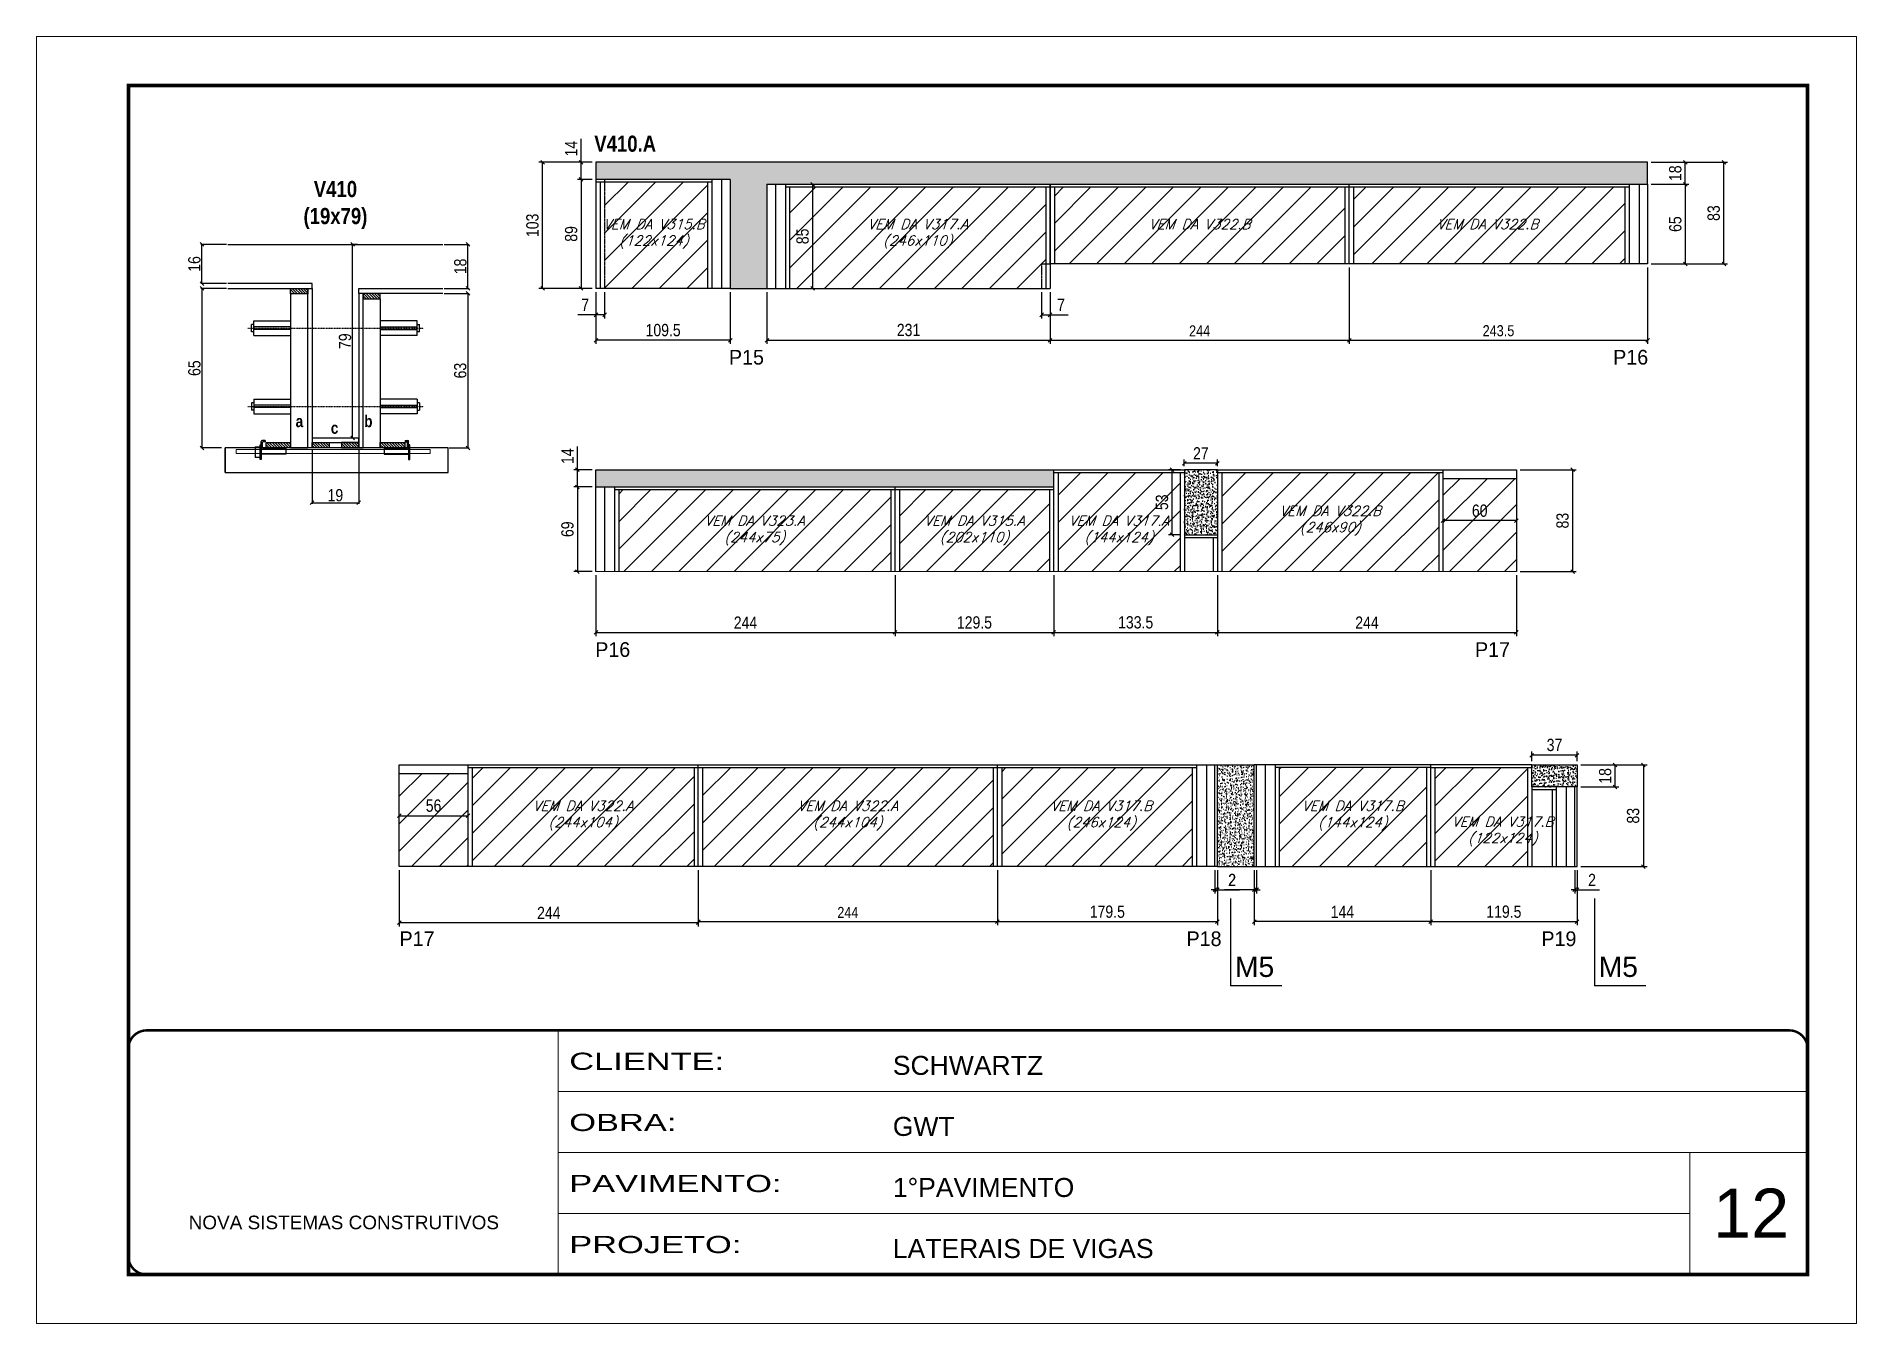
# Model space of a CAD drawing. Extents: x 13154 to 22413, y 1253 to 30260.
# Drawn here: x 17923 to 19408, y 26522 to 27572 of the extents above; entities that cross this region are included whole.
import ezdxf

# ---------------------------------------------------------------- set-up
doc = ezdxf.new("R2010")
doc.units = 0
for name, pattern in [('CONTINUO', [0]), ('DASHED', [0.75, 0.5, -0.25]), ('HIDDEN', [0.375, 0.25, -0.125])]:
    doc.linetypes.add(name, pattern=pattern)
for name, color, linetype in [('5', 5, 'Continuous'), ('barrote', 251, 'Continuous'), ('COTA', 241, 'Continuous'), ('detalhes', 4, 'Continuous'), ('NOMENCLATURA', 7, 'Continuous'), ('Painéis', 200, 'Continuous'), ('presilha', 1, 'Continuous'), ('SARR_2.2x10', 60, 'Continuous'), ('SARR_2.2x7', 40, 'Continuous'), ('SARR_3.5x7', 81, 'Continuous'), ('TENSOR', 3, 'Continuous'), ('texto', 7, 'Continuous')]:
    doc.layers.add(name, color=color, linetype=linetype)
for name, color, linetype, lineweight in [('CARIMBO', 255, 'Continuous', 9), ('CONCRETO', 251, 'Continuous', 25), ('Folhas', 255, 'Continuous', 9), ('Hachura', 251, 'Continuous', 9), ('SARRAFO DE PRESSAO', 251, 'DASHED', 9), ('SCO-___-LAJ', 2, 'Continuous', 0)]:
    doc.layers.add(name, color=color, linetype=linetype, lineweight=lineweight)
doc.styles.add('ARIAL', font='arial.ttf')
doc.styles.add('COTA TECNICA', font='techl___.ttf', dxfattribs={"height": 10})
doc.styles.add('COTA TECNICA 2X', font='techl___.ttf', dxfattribs={"height": 10})
doc.styles.add('COTA TECNICA-50', font='techl___.ttf', dxfattribs={"height": 9})
doc.styles.add('Romans', font='romans.shx')
doc.styles.add('ROMAS860', font='ROMAS860.SHX')
doc.styles.get("Standard").update_dxf_attribs({"font": 'arial.ttf'})
doc.styles.add('TECNICA', font='techb___.ttf', dxfattribs={"height": 10})
doc.styles.add('Tecnologia', font='')
doc.styles.get('Tecnologia').set_extended_font_data('Forgotten Futurist')
doc.dimstyles.new('COTA PAINEL-50', dxfattribs={"dimtxt": 9, "dimasz": 3, "dimexe": 3, "dimexo": 3, "dimgap": 3, "dimtad": 1, "dimdec": 1, "dimzin": 12, "dimdsep": 46, "dimtxsty": 'COTA TECNICA-50', "dimblk1": 'OBLIQUE', "dimblk2": 'OBLIQUE', "dimsah": 1, "dimcen": 0.9, "dimclrd": 4, "dimclre": 4, "dimclrt": 240, "dimadec": 1, "dimazin": 3, "dimtfac": 1, "dimtdec": 1, "dimtmove": 0, "dimatfit": 3, "dimfxl": 1, "dimtolj": 1, "dimtzin": 12, "dimarcsym": 0})
doc.dimstyles.new('PAINEL', dxfattribs={"dimtxt": 10, "dimasz": 3, "dimexe": 3, "dimexo": 3, "dimgap": 3, "dimtad": 1, "dimdec": 1, "dimzin": 12, "dimdsep": 46, "dimtxsty": 'COTA TECNICA', "dimblk1": 'OBLIQUE', "dimblk2": 'OBLIQUE', "dimsah": 1, "dimcen": 0.9, "dimclrd": 4, "dimclre": 4, "dimclrt": 240, "dimadec": 1, "dimazin": 3, "dimtfac": 1, "dimtdec": 1, "dimtmove": 0, "dimatfit": 3, "dimfxl": 1, "dimtolj": 1, "dimtzin": 12, "dimarcsym": 0})
doc.dimstyles.new('SECAO', dxfattribs={"dimscale": 0.333333, "dimtxt": 5, "dimasz": 9, "dimexe": 3, "dimexo": 3, "dimgap": 3, "dimtad": 1, "dimdec": 1, "dimlfac": 0.5, "dimzin": 12, "dimdsep": 46, "dimtxsty": 'COTA TECNICA 2X', "dimblk1": 'OBLIQUE', "dimblk2": 'OBLIQUE', "dimsah": 1, "dimcen": 0.9, "dimclrd": 4, "dimclre": 4, "dimclrt": 240, "dimadec": 1, "dimazin": 3, "dimtfac": 1, "dimtdec": 1, "dimtmove": 0, "dimatfit": 3, "dimfxl": 1, "dimtolj": 1, "dimtzin": 12, "dimarcsym": 0})
pattern_1 = [(50, (0, -36.6637), (5.4655401, -0.47817257), [0.5715, -6.2865]), (355, (0, -36.6637), (-1.0573026, 5.7317054), [0.4572, -5.0292175]), (100.451445, (0.4555, -36.7035), (4.4082374, 5.25353256), [0.4857003, -5.3427073]), (46.1842, (0, -35.14), (8.1323712, -1.2612698), [0.85725, -9.42975]), (96.635558, (0.678, -35.245), (7.122124, 7.4227837), [0.7285507, -8.0140682]), (351.18415, (0, -35.14), (7.122124, 7.4227837), [0.685799, -7.543792]), (21, (0.762, -35.5207), (4.54843174, -3.06795595), [0.5715, -6.2865]), (326, (0.762, -35.5207), (1.85406085, 5.525639), [0.4572, -5.0292]), (71.451445, (1.141, -35.7763), (6.4024926, 2.4576831), [0.4857003, -5.3426981]), (37.5, (0, -36.6637), (0.0926581, 2.53665117), [0, -4.96824, 0, -5.1054, 0, -5.04825]), (7.5, (0, -36.6637), (2.00458988, 3.00541724), [0, -2.91084, 0, -4.85394, 0, -1.92405]), (327.5, (-1.6993, -36.6637), (4.06771786, -0.17186232), [0, -1.905, 0, -5.9436, 0, -7.8867]), (317.5, (-2.4613, -36.6637), (4.44387544, 0.76279473), [0, -2.4765, 0, -3.94716, 0, -5.6007])]

msp = doc.modelspace()

# ---------------------------------------------------------------- texts
at = {"layer": '5', "linetype": 'Continuous', "style": 'ROMAS860'}
for s, p in [('P15', (18487.88, 27304.34)), ('P16', (19209.27, 27304.34)), ('P16', (18378.8, 27065.87)), ('P17', (19096.58, 27065.87)), ('P17', (18219.14, 26829.96)), ('P18', (18861.22, 26829.96)), ('P19', (19150.74, 26829.96))]:
    msp.add_text(s, height=12, rotation=359.99996, dxfattribs=at).set_placement(p)
at = {"layer": 'CARIMBO', "style": 'ARIAL'}
msp.add_text('12', height=40, dxfattribs=at).set_placement((19290.74, 26592.17))
at = {"layer": 'detalhes', "style": 'TECNICA'}
for s, p in [('a', (18134.37, 27253.3)), ('c', (18163.09, 27247.88)), ('b', (18190.35, 27253.29))]:
    msp.add_text(s, height=9.6, dxfattribs=at).set_placement(p)
at = {"layer": 'NOMENCLATURA', "style": 'TECNICA'}
msp.add_text('V410.A', height=13.2, dxfattribs=at).set_placement((18378.04, 27477.91))
at = {"layer": 'NOMENCLATURA', "linetype": 'Continuous'}
for p in [(18900.74, 26804.81), (19197.47, 26804.81)]:
    msp.add_text('M5', height=16.5, dxfattribs=at).set_placement(p)
at = {"layer": 'NOMENCLATURA', "insert": (18166.85, 27454.1), "char_height": 13.2, "attachment_point": 2, "style": 'TECNICA'}
msp.add_mtext_dynamic_manual_height_columns('V410\\P(19x79)', width=300.2766, gutter_width=1, heights=[0], dxfattribs=at)
at = {"layer": 'texto', "color": 2, "char_height": 8, "attachment_point": 5, "style": 'Romans'}
for s, insert in [('{\\Q19;\\C256;VEM DA V315.B^J(122x124)}', (18426.67, 27410.89)), ('{\\Q19;\\C256;VEM DA V317.A^J(246x110)}', (18641.92, 27410.89)), ('{\\Q19;\\C256;VEM DA V322.B}', (18871.92, 27418.89)), ('{\\Q19;\\C256;VEM DA V322.B}', (19106.78, 27418.89)), ('{\\Q19;\\C256;VEM DA V323.A^J(244x75)}', (18508.92, 27168.93)), ('{\\Q19;\\C256;VEM DA V315.A^J(202x110)}', (18688.17, 27168.93)), ('{\\Q19;\\C256;VEM DA V317.A^J(144x124)}', (18806.17, 27168.93)), ('{\\Q19;\\C256;VEM DA V322.B^J(246x90)}', (18978.42, 27177.03)), ('{\\Q19;\\C256;VEM DA V322.A^J(244x104)}', (18368.89, 26936.35)), ('{\\Q19;\\C256;VEM DA V322.A^J(244x104)}', (18584.89, 26936.35)), ('{\\Q19;\\C256;VEM DA V317.B^J(246x124)}', (18791.64, 26936.35)), ('{\\Q19;\\C256;VEM DA V317.B^J(144x124)}', (18996.89, 26936.35)), ('{\\Q19;\\C256;VEM DA V317.B^J(122x124)}', (19119.22, 26923.47))]:
    msp.add_mtext(s, dxfattribs=dict(at, insert=insert))

# ---------------------------------------------------------------- blocks, each defined once
blk = doc.blocks.new('9999999999')
at = {"color": 30, "linetype": 'CONTINUO'}
for p, q in [((98564.6, 34230.2), (98564.6, 34429.4)), ((98564.6, 34379.6), (99584, 34379.6)), ((98564.6, 34329.8), (99488, 34329.8)), ((99584, 34329.8), (99488, 34329.8)), ((99488, 34329.8), (99488, 34230.2)), ((98564.6, 34280), (99488, 34280))]:
    blk.add_line(p, q, dxfattribs=at)
at = {"color": 30, "linetype": 'CONTINUO', "const_width": 2}
blk.add_lwpolyline([(99584, 34230.2), (99584, 34414.4, 0.414214), (99569, 34429.4), (98229, 34429.4, 0.414214), (98214, 34414.4), (98214, 34245.2, 0.414214), (98229, 34230.2), (99584, 34230.2)], format="xyb", dxfattribs=at)
at = {"layer": 'Folhas'}
blk.add_lwpolyline([(98139, 34190.2), (99624, 34190.2), (99624, 35240.2), (98139, 35240.2)], close=True, dxfattribs=at)
at = {"layer": 'Folhas', "color": 30, "const_width": 3}
blk.add_lwpolyline([(98214, 34230.2), (99584, 34230.2), (99584, 35200.2), (98214, 35200.2)], close=True, dxfattribs=at)
at = {"color": 7, "linetype": 'Continuous', "ltscale": 5, "style": 'ARIAL'}
for s, height, p in [('SCHWARTZ', 15.48, (98837.7, 34393.1)), ('GWT', 15.48, (98837.7, 34343.3)), ('1°PAVIMENTO', 15.483, (98837.7, 34293.5)), ('NOVA SISTEMAS CONSTRUTIVOS', 11.059, (98263.2, 34267.2)), ('LATERAIS DE VIGAS', 15.483, (98837.7, 34243.7))]:
    blk.add_text(s, height=height, dxfattribs=at).set_placement(p)
at = {"layer": 'Folhas', "color": 7, "style": 'Tecnologia', "width": 1.5}
for s, p in [('CLIENTE:', (98573.7, 34397.2)), ('OBRA:', (98573.7, 34347.3)), ('PAVIMENTO:', (98573.7, 34297.5)), ('PROJETO:', (98573.7, 34247.7))]:
    blk.add_text(s, height=14, dxfattribs=at).set_placement(p)
blk = doc.blocks.new('PRESILHA METÁLICA 1')
at = {"layer": 'presilha'}
for p, q in [((0, 13), (6, 13)), ((0, 13), (0, 0)), ((6, 0), (0, 0)), ((6, 15.5), (7.5, 15.5)), ((6, -2.5), (6, 15.5)), ((6, 13), (6, 0)), ((7.5, 10.6), (7.5, 19.9)), ((7.5, 15.5), (7.5, -2.5)), ((37.5, 4.1), (7.5, 4.1)), ((12, 21), (8.6, 21)), ((9, 11.6), (9, 18.9)), ((12, 19.5), (9.6, 19.5)), ((37.5, 11), (9.6, 11)), ((12, 21), (12, 19.5)), ((37.5, 11), (37.5, 4.1)), ((7.5, -2.5), (6, -2.5))]:
    blk.add_line(p, q, dxfattribs=at)
for centre, radius, start, end in [((8.6, 19.9), 1.14, 90, 180), ((9.6, 18.9), 0.57, 90, 180), ((9.6, 11.6), 0.57, 180, 270)]:
    blk.add_arc(centre, radius, start, end, dxfattribs=at)
blk = doc.blocks.new('PRESILHA METÁLICA 2')
at = {"layer": 'presilha'}
for p, q in [((-5.2, 23.5), (-5.2, 22)), ((-5.2, 23.5), (-1.9, 23.5)), ((-0.8, 14.6), (-0.8, 22.4)), ((-30.8, 13.5), (-30.8, 6.6)), ((-30.8, 13.5), (-2.8, 13.5)), ((-30.8, 6.6), (-0.8, 6.6)), ((-5.2, 22), (-2.8, 22)), ((-2.2, 14.1), (-2.2, 21.4)), ((0.8, 18), (-0.8, 18)), ((-0.8, 18), (-0.8, 0)), ((-0.8, 0), (0.8, 0)), ((0.8, 0), (0.8, 18))]:
    blk.add_line(p, q, dxfattribs=at)
for centre, radius, start, end in [((-1.9, 22.4), 1.14, 0, 90), ((-2.8, 21.4), 0.57, 0, 90), ((-2.8, 14.1), 0.57, 270, 0)]:
    blk.add_arc(centre, radius, start, end, dxfattribs=at)
blk = doc.blocks.new('_Oblique')
at = {"color": 0, "linetype": 'ByBlock', "lineweight": -2}
blk.add_line((-0.5, -0.5), (0.5, 0.5), dxfattribs=at)
blk = doc.blocks.new('*D1323')
at = {"layer": 'COTA', "color": 4, "lineweight": -2, "transparency": 16777216}
for p, q in [((18255.5, 27362.4), (18275.9, 27362.4)), ((18274.9, 27362.4), (18274.9, 27236.4)), ((18259.7, 27236.4), (18275.9, 27236.4))]:
    blk.add_line(p, q, dxfattribs=at)
at = {"layer": 'Defpoints', "color": 0, "transparency": 16777216}
for p in [(18254.5, 27362.4), (18258.7, 27236.4), (18274.9, 27236.4)]:
    blk.add_point(p, dxfattribs=at)
at = {"layer": 'COTA', "color": 4, "lineweight": -2, "transparency": 16777216, "xscale": 3, "yscale": 3, "zscale": 3}
for p, rotation in [((18274.9, 27362.4), 90), ((18274.9, 27236.4), 270)]:
    blk.add_blockref('_Oblique', p, dxfattribs=dict(at, rotation=rotation))
at = {"layer": 'COTA', "color": 240, "transparency": 16777216, "insert": (18268.7, 27299.4), "char_height": 10, "attachment_point": 5, "rotation": 90, "style": 'COTA TECNICA 2X'}
blk.add_mtext('\\A1;63', dxfattribs=at)
blk = doc.blocks.new('*D1324')
at = {"layer": 'COTA', "color": 4, "lineweight": -2, "transparency": 16777216}
for p, q in [((18255.5, 27402.4), (18275.9, 27402.4)), ((18274.9, 27366.4), (18274.9, 27402.4)), ((18255.5, 27366.4), (18275.9, 27366.4))]:
    blk.add_line(p, q, dxfattribs=at)
at = {"layer": 'Defpoints', "color": 0, "transparency": 16777216}
for p in [(18254.5, 27402.4), (18274.9, 27402.4), (18254.5, 27366.4)]:
    blk.add_point(p, dxfattribs=at)
at = {"layer": 'COTA', "color": 4, "lineweight": -2, "transparency": 16777216, "xscale": 3, "yscale": 3, "zscale": 3}
for p, rotation in [((18274.9, 27402.4), 90), ((18274.9, 27366.4), 270)]:
    blk.add_blockref('_Oblique', p, dxfattribs=dict(at, rotation=rotation))
at = {"layer": 'COTA', "color": 240, "transparency": 16777216, "insert": (18268.8, 27384.4), "char_height": 10, "attachment_point": 5, "rotation": 90, "style": 'COTA TECNICA 2X'}
blk.add_mtext('\\A1;18', dxfattribs=at)
blk = doc.blocks.new('*D1325')
at = {"layer": 'COTA', "color": 4, "lineweight": -2, "transparency": 16777216}
for p, q in [((18078.1, 27366.4), (18056.9, 27366.4)), ((18057.9, 27366.4), (18057.9, 27236.4)), ((18074, 27236.4), (18056.9, 27236.4))]:
    blk.add_line(p, q, dxfattribs=at)
at = {"layer": 'Defpoints', "color": 0, "transparency": 16777216}
for p in [(18079.1, 27366.4), (18057.9, 27236.4), (18075, 27236.4)]:
    blk.add_point(p, dxfattribs=at)
at = {"layer": 'COTA', "color": 4, "lineweight": -2, "transparency": 16777216, "xscale": 3, "yscale": 3, "zscale": 3}
for p, rotation in [((18057.9, 27366.4), 90), ((18057.9, 27236.4), 270)]:
    blk.add_blockref('_Oblique', p, dxfattribs=dict(at, rotation=rotation))
at = {"layer": 'COTA', "color": 240, "transparency": 16777216, "insert": (18051.8, 27301.4), "char_height": 10, "attachment_point": 5, "rotation": 90, "style": 'COTA TECNICA 2X'}
blk.add_mtext('\\A1;65', dxfattribs=at)
blk = doc.blocks.new('*D1326')
at = {"layer": 'COTA', "color": 4, "lineweight": -2, "transparency": 16777216}
for p, q in [((18184.8, 27402.4), (18179.8, 27402.4)), ((18180.8, 27244.4), (18180.8, 27402.4)), ((18184.8, 27244.4), (18179.8, 27244.4))]:
    blk.add_line(p, q, dxfattribs=at)
at = {"layer": 'Defpoints', "color": 0, "transparency": 16777216}
for p in [(18180.8, 27402.4), (18185.8, 27402.4), (18185.8, 27244.4)]:
    blk.add_point(p, dxfattribs=at)
at = {"layer": 'COTA', "color": 4, "lineweight": -2, "transparency": 16777216, "xscale": 3, "yscale": 3, "zscale": 3}
for p, rotation in [((18180.8, 27402.4), 90), ((18180.8, 27244.4), 270)]:
    blk.add_blockref('_Oblique', p, dxfattribs=dict(at, rotation=rotation))
at = {"layer": 'COTA', "color": 240, "transparency": 16777216, "insert": (18174.7, 27323.4), "char_height": 10, "attachment_point": 5, "rotation": 90, "style": 'COTA TECNICA 2X'}
blk.add_mtext('\\A1;79', dxfattribs=at)
blk = doc.blocks.new('*D1327')
at = {"layer": 'COTA', "color": 4, "lineweight": -2, "transparency": 16777216}
for p, q in [((18078.1, 27402.4), (18056.9, 27402.4)), ((18057.9, 27370.4), (18057.9, 27402.4)), ((18078.1, 27370.4), (18056.9, 27370.4))]:
    blk.add_line(p, q, dxfattribs=at)
at = {"layer": 'Defpoints', "color": 0, "transparency": 16777216}
for p in [(18057.9, 27402.4), (18079.1, 27402.4), (18079.1, 27370.4)]:
    blk.add_point(p, dxfattribs=at)
at = {"layer": 'COTA', "color": 4, "lineweight": -2, "transparency": 16777216, "xscale": 3, "yscale": 3, "zscale": 3}
for p, rotation in [((18057.9, 27402.4), 90), ((18057.9, 27370.4), 270)]:
    blk.add_blockref('_Oblique', p, dxfattribs=dict(at, rotation=rotation))
at = {"layer": 'COTA', "color": 240, "transparency": 16777216, "insert": (18051.8, 27386.4), "char_height": 10, "attachment_point": 5, "rotation": 90, "style": 'COTA TECNICA 2X'}
blk.add_mtext('\\A1;16', dxfattribs=at)
blk = doc.blocks.new('*D1328')
at = {"layer": 'COTA', "color": 4, "lineweight": -2, "transparency": 16777216}
for p, q in [((18147.8, 27235.4), (18147.8, 27190.6)), ((18185.8, 27235.4), (18185.8, 27190.6)), ((18147.8, 27191.6), (18185.8, 27191.6))]:
    blk.add_line(p, q, dxfattribs=at)
at = {"layer": 'Defpoints', "color": 0, "transparency": 16777216}
for p in [(18147.8, 27236.4), (18185.8, 27236.4), (18185.8, 27191.6)]:
    blk.add_point(p, dxfattribs=at)
at = {"layer": 'COTA', "color": 4, "lineweight": -2, "transparency": 16777216, "xscale": 3, "yscale": 3, "zscale": 3, "rotation": 180}
blk.add_blockref('_Oblique', (18147.8, 27191.6), dxfattribs=at)
at = {"layer": 'COTA', "color": 4, "lineweight": -2, "transparency": 16777216, "xscale": 3, "yscale": 3, "zscale": 3}
blk.add_blockref('_Oblique', (18185.8, 27191.6), dxfattribs=at)
at = {"layer": 'COTA', "color": 240, "transparency": 16777216, "insert": (18166.8, 27197.7), "char_height": 10, "attachment_point": 5, "style": 'COTA TECNICA 2X'}
blk.add_mtext('\\A1;19', dxfattribs=at)
blk = doc.blocks.new('*D1332')
at = {"layer": 'COTA', "color": 4, "linetype": 'ByBlock', "lineweight": -2, "transparency": 16777216}
for p, q in [((18379.4, 27363.4), (18379.4, 27321.2)), ((18488.9, 27363.4), (18488.9, 27321.2)), ((18488.9, 27324.2), (18379.4, 27324.2))]:
    blk.add_line(p, q, dxfattribs=at)
at = {"layer": 'Defpoints', "color": 0, "linetype": 'ByBlock', "transparency": 16777216}
for p in [(18379.4, 27366.4), (18488.9, 27366.4), (18379.4, 27324.2)]:
    blk.add_point(p, dxfattribs=at)
at = {"layer": 'COTA', "color": 4, "linetype": 'ByBlock', "lineweight": -2, "transparency": 16777216, "xscale": 3, "yscale": 3, "zscale": 3, "rotation": 180}
blk.add_blockref('_Oblique', (18379.4, 27324.2), dxfattribs=at)
at = {"layer": 'COTA', "color": 4, "linetype": 'ByBlock', "lineweight": -2, "transparency": 16777216, "xscale": 3, "yscale": 3, "zscale": 3}
blk.add_blockref('_Oblique', (18488.9, 27324.2), dxfattribs=at)
at = {"layer": 'COTA', "color": 240, "linetype": 'ByBlock', "transparency": 16777216, "insert": (18434.2, 27332.4), "char_height": 10, "attachment_point": 5, "style": 'COTA TECNICA'}
blk.add_mtext('\\A1;109.5', dxfattribs=at)
blk = doc.blocks.new('*D1333')
at = {"layer": 'COTA', "color": 4, "lineweight": -2, "transparency": 16777216}
for p, q in [((18376.4, 27455.4), (18364.3, 27455.4)), ((18367.3, 27455.4), (18367.3, 27366.4)), ((18376.4, 27366.4), (18364.3, 27366.4))]:
    blk.add_line(p, q, dxfattribs=at)
at = {"layer": 'Defpoints', "color": 0, "transparency": 16777216}
for p in [(18379.4, 27455.4), (18367.3, 27366.4), (18379.4, 27366.4)]:
    blk.add_point(p, dxfattribs=at)
at = {"layer": 'COTA', "color": 4, "lineweight": -2, "transparency": 16777216, "xscale": 3, "yscale": 3, "zscale": 3}
for p, rotation in [((18367.3, 27455.4), 90), ((18367.3, 27366.4), 270)]:
    blk.add_blockref('_Oblique', p, dxfattribs=dict(at, rotation=rotation))
at = {"layer": 'COTA', "color": 240, "transparency": 16777216, "insert": (18359.2, 27410.9), "char_height": 10, "attachment_point": 5, "rotation": 90, "style": 'COTA TECNICA'}
blk.add_mtext('\\A1;89', dxfattribs=at)
blk = doc.blocks.new('*D1329')
at = {"layer": 'COTA', "color": 4, "lineweight": -2, "transparency": 16777216}
for p, q in [((18367.3, 27469.4), (18367.3, 27488.5)), ((18376.4, 27469.4), (18364.3, 27469.4)), ((18367.3, 27455.4), (18367.3, 27469.4)), ((18376.4, 27455.4), (18364.3, 27455.4))]:
    blk.add_line(p, q, dxfattribs=at)
at = {"layer": 'Defpoints', "color": 0, "transparency": 16777216}
for p in [(18367.3, 27469.4), (18379.4, 27469.4), (18379.4, 27455.4)]:
    blk.add_point(p, dxfattribs=at)
at = {"layer": 'COTA', "color": 4, "lineweight": -2, "transparency": 16777216, "xscale": 3, "yscale": 3, "zscale": 3}
for p, rotation in [((18367.3, 27469.4), 90), ((18367.3, 27455.4), 270)]:
    blk.add_blockref('_Oblique', p, dxfattribs=dict(at, rotation=rotation))
at = {"layer": 'COTA', "color": 240, "transparency": 16777216, "insert": (18359.2, 27480.5), "char_height": 10, "attachment_point": 5, "rotation": 90, "style": 'COTA TECNICA'}
blk.add_mtext('\\A1;14', dxfattribs=at)
blk = doc.blocks.new('*D1330')
at = {"layer": 'COTA', "color": 4, "lineweight": -2, "transparency": 16777216}
for p, q in [((18376.4, 27469.4), (18332.8, 27469.4)), ((18335.8, 27366.4), (18335.8, 27469.4)), ((18376.4, 27366.4), (18332.8, 27366.4))]:
    blk.add_line(p, q, dxfattribs=at)
at = {"layer": 'Defpoints', "color": 0, "transparency": 16777216}
for p in [(18335.8, 27469.4), (18379.4, 27469.4), (18379.4, 27366.4)]:
    blk.add_point(p, dxfattribs=at)
at = {"layer": 'COTA', "color": 4, "lineweight": -2, "transparency": 16777216, "xscale": 3, "yscale": 3, "zscale": 3}
for p, rotation in [((18335.8, 27469.4), 90), ((18335.8, 27366.4), 270)]:
    blk.add_blockref('_Oblique', p, dxfattribs=dict(at, rotation=rotation))
at = {"layer": 'COTA', "color": 240, "transparency": 16777216, "insert": (18327.6, 27417.9), "char_height": 10, "attachment_point": 5, "rotation": 90, "style": 'COTA TECNICA'}
blk.add_mtext('\\A1;103', dxfattribs=at)
blk = doc.blocks.new('*D1331')
at = {"layer": 'COTA', "color": 4, "lineweight": -2, "transparency": 16777216}
for p, q in [((18379.4, 27363.4), (18379.4, 27341.9)), ((18386.4, 27363.4), (18386.4, 27341.9)), ((18379.4, 27344.9), (18364.7, 27344.9)), ((18386.4, 27344.9), (18379.4, 27344.9))]:
    blk.add_line(p, q, dxfattribs=at)
at = {"layer": 'Defpoints', "color": 0, "transparency": 16777216}
for p in [(18379.4, 27366.4), (18386.4, 27366.4), (18379.4, 27344.9)]:
    blk.add_point(p, dxfattribs=at)
at = {"layer": 'COTA', "color": 4, "lineweight": -2, "transparency": 16777216, "xscale": 3, "yscale": 3, "zscale": 3, "rotation": 180}
blk.add_blockref('_Oblique', (18379.4, 27344.9), dxfattribs=at)
at = {"layer": 'COTA', "color": 4, "lineweight": -2, "transparency": 16777216, "xscale": 3, "yscale": 3, "zscale": 3}
blk.add_blockref('_Oblique', (18386.4, 27344.9), dxfattribs=at)
at = {"layer": 'COTA', "color": 240, "transparency": 16777216, "insert": (18370.6, 27353), "char_height": 10, "attachment_point": 5, "style": 'COTA TECNICA'}
blk.add_mtext('\\A1;7', dxfattribs=at)
blk = doc.blocks.new('*D1334')
at = {"layer": 'COTA', "color": 4, "linetype": 'ByBlock', "lineweight": -2, "transparency": 16777216}
for p, q in [((18518.9, 27363.4), (18518.9, 27321.2)), ((18749.9, 27363.4), (18749.9, 27321.2)), ((18518.9, 27324.2), (18749.9, 27324.2))]:
    blk.add_line(p, q, dxfattribs=at)
at = {"layer": 'Defpoints', "color": 0, "linetype": 'ByBlock', "transparency": 16777216}
for p in [(18518.9, 27366.4), (18749.9, 27366.4), (18749.9, 27324.2)]:
    blk.add_point(p, dxfattribs=at)
at = {"layer": 'COTA', "color": 4, "linetype": 'ByBlock', "lineweight": -2, "transparency": 16777216, "xscale": 3, "yscale": 3, "zscale": 3, "rotation": 180}
blk.add_blockref('_Oblique', (18518.9, 27324.2), dxfattribs=at)
at = {"layer": 'COTA', "color": 4, "linetype": 'ByBlock', "lineweight": -2, "transparency": 16777216, "xscale": 3, "yscale": 3, "zscale": 3}
blk.add_blockref('_Oblique', (18749.9, 27324.2), dxfattribs=at)
at = {"layer": 'COTA', "color": 240, "linetype": 'ByBlock', "transparency": 16777216, "insert": (18634.4, 27332.5), "char_height": 10, "attachment_point": 5, "style": 'COTA TECNICA'}
blk.add_mtext('\\A1;231', dxfattribs=at)
blk = doc.blocks.new('*D1335')
at = {"layer": 'COTA', "color": 4, "lineweight": -2, "transparency": 16777216}
for p, q in [((18742.9, 27363.4), (18742.9, 27341.9)), ((18749.9, 27363.4), (18749.9, 27341.9)), ((18742.9, 27344.9), (18749.9, 27344.9)), ((18749.9, 27344.9), (18764.6, 27344.9))]:
    blk.add_line(p, q, dxfattribs=at)
at = {"layer": 'Defpoints', "color": 0, "transparency": 16777216}
for p in [(18742.9, 27366.4), (18749.9, 27366.4), (18749.9, 27344.9)]:
    blk.add_point(p, dxfattribs=at)
at = {"layer": 'COTA', "color": 4, "lineweight": -2, "transparency": 16777216, "xscale": 3, "yscale": 3, "zscale": 3, "rotation": 180}
blk.add_blockref('_Oblique', (18742.9, 27344.9), dxfattribs=at)
at = {"layer": 'COTA', "color": 4, "lineweight": -2, "transparency": 16777216, "xscale": 3, "yscale": 3, "zscale": 3}
blk.add_blockref('_Oblique', (18749.9, 27344.9), dxfattribs=at)
at = {"layer": 'COTA', "color": 240, "transparency": 16777216, "insert": (18758.8, 27353), "char_height": 10, "attachment_point": 5, "style": 'COTA TECNICA'}
blk.add_mtext('\\A1;7', dxfattribs=at)
blk = doc.blocks.new('*D1337')
at = {"layer": 'COTA', "color": 4, "linetype": 'ByBlock', "lineweight": -2, "transparency": 16777216}
for p, q in [((18993.9, 27383.4), (18993.9, 27321.2)), ((18749.9, 27363.4), (18749.9, 27321.2)), ((18749.9, 27324.2), (18993.9, 27324.2))]:
    blk.add_line(p, q, dxfattribs=at)
at = {"layer": 'Defpoints', "color": 0, "linetype": 'ByBlock', "transparency": 16777216}
for p in [(18993.9, 27386.4), (18749.9, 27366.4), (18993.9, 27324.2)]:
    blk.add_point(p, dxfattribs=at)
at = {"layer": 'COTA', "color": 4, "linetype": 'ByBlock', "lineweight": -2, "transparency": 16777216, "xscale": 3, "yscale": 3, "zscale": 3, "rotation": 180}
blk.add_blockref('_Oblique', (18749.9, 27324.2), dxfattribs=at)
at = {"layer": 'COTA', "color": 4, "linetype": 'ByBlock', "lineweight": -2, "transparency": 16777216, "xscale": 3, "yscale": 3, "zscale": 3}
blk.add_blockref('_Oblique', (18993.9, 27324.2), dxfattribs=at)
at = {"layer": 'COTA', "color": 240, "linetype": 'ByBlock', "transparency": 16777216, "insert": (18871.9, 27331.8), "char_height": 9, "attachment_point": 5, "style": 'COTA TECNICA-50'}
blk.add_mtext('\\A1;244', dxfattribs=at)
blk = doc.blocks.new('*D1338')
at = {"layer": 'COTA', "color": 4, "linetype": 'ByBlock', "lineweight": -2, "transparency": 16777216}
for p, q in [((18993.9, 27383.4), (18993.9, 27321.2)), ((19237.4, 27383.4), (19237.4, 27321.2)), ((18993.9, 27324.2), (19237.4, 27324.2))]:
    blk.add_line(p, q, dxfattribs=at)
at = {"layer": 'Defpoints', "color": 0, "linetype": 'ByBlock', "transparency": 16777216}
for p in [(18993.9, 27386.4), (19237.4, 27386.4), (19237.4, 27324.2)]:
    blk.add_point(p, dxfattribs=at)
at = {"layer": 'COTA', "color": 4, "linetype": 'ByBlock', "lineweight": -2, "transparency": 16777216, "xscale": 3, "yscale": 3, "zscale": 3, "rotation": 180}
blk.add_blockref('_Oblique', (18993.9, 27324.2), dxfattribs=at)
at = {"layer": 'COTA', "color": 4, "linetype": 'ByBlock', "lineweight": -2, "transparency": 16777216, "xscale": 3, "yscale": 3, "zscale": 3}
blk.add_blockref('_Oblique', (19237.4, 27324.2), dxfattribs=at)
at = {"layer": 'COTA', "color": 240, "linetype": 'ByBlock', "transparency": 16777216, "insert": (19115.7, 27331.9), "char_height": 9, "attachment_point": 5, "style": 'COTA TECNICA-50'}
blk.add_mtext('\\A1;243.5', dxfattribs=at)
blk = doc.blocks.new('*D1336')
at = {"layer": 'COTA', "color": 4, "linetype": 'ByBlock', "lineweight": -2, "transparency": 16777216}
for p, q in [((19240.4, 27451.4), (19271.1, 27451.4)), ((19268.1, 27451.4), (19268.1, 27386.4)), ((19240.4, 27386.4), (19271.1, 27386.4))]:
    blk.add_line(p, q, dxfattribs=at)
at = {"layer": 'Defpoints', "color": 0, "linetype": 'ByBlock', "transparency": 16777216}
for p in [(19237.4, 27451.4), (19237.4, 27386.4), (19268.1, 27386.4)]:
    blk.add_point(p, dxfattribs=at)
at = {"layer": 'COTA', "color": 4, "linetype": 'ByBlock', "lineweight": -2, "transparency": 16777216, "xscale": 3, "yscale": 3, "zscale": 3}
for p, rotation in [((19268.1, 27451.4), 90), ((19268.1, 27386.4), 270)]:
    blk.add_blockref('_Oblique', p, dxfattribs=dict(at, rotation=rotation))
at = {"layer": 'COTA', "color": 240, "linetype": 'ByBlock', "transparency": 16777216, "insert": (19260, 27418.9), "char_height": 10, "attachment_point": 5, "rotation": 90, "style": 'COTA TECNICA'}
blk.add_mtext('\\A1;65', dxfattribs=at)
blk = doc.blocks.new('*D1339')
at = {"layer": 'COTA', "color": 4, "lineweight": -2, "transparency": 16777216}
for p, q in [((19240.4, 27469.4), (19271.1, 27469.4)), ((19268.1, 27451.4), (19268.1, 27469.4)), ((19240.4, 27451.4), (19271.1, 27451.4))]:
    blk.add_line(p, q, dxfattribs=at)
at = {"layer": 'Defpoints', "color": 0, "transparency": 16777216}
for p in [(19237.4, 27469.4), (19268.1, 27469.4), (19237.4, 27451.4)]:
    blk.add_point(p, dxfattribs=at)
at = {"layer": 'COTA', "color": 4, "lineweight": -2, "transparency": 16777216, "xscale": 3, "yscale": 3, "zscale": 3}
for p, rotation in [((19268.1, 27469.4), 90), ((19268.1, 27451.4), 270)]:
    blk.add_blockref('_Oblique', p, dxfattribs=dict(at, rotation=rotation))
at = {"layer": 'COTA', "color": 240, "transparency": 16777216, "insert": (19260, 27460.4), "char_height": 10, "attachment_point": 5, "rotation": 90, "style": 'COTA TECNICA'}
blk.add_mtext('\\A1;18', dxfattribs=at)
blk = doc.blocks.new('*D1340')
at = {"layer": 'COTA', "color": 4, "lineweight": -2, "transparency": 16777216}
for p, q in [((19240.4, 27469.4), (19302.6, 27469.4)), ((19299.6, 27386.4), (19299.6, 27469.4)), ((19240.4, 27386.4), (19302.6, 27386.4))]:
    blk.add_line(p, q, dxfattribs=at)
at = {"layer": 'Defpoints', "color": 0, "transparency": 16777216}
for p in [(19237.4, 27469.4), (19299.6, 27469.4), (19237.4, 27386.4)]:
    blk.add_point(p, dxfattribs=at)
at = {"layer": 'COTA', "color": 4, "lineweight": -2, "transparency": 16777216, "xscale": 3, "yscale": 3, "zscale": 3}
for p, rotation in [((19299.6, 27469.4), 90), ((19299.6, 27386.4), 270)]:
    blk.add_blockref('_Oblique', p, dxfattribs=dict(at, rotation=rotation))
at = {"layer": 'COTA', "color": 240, "transparency": 16777216, "insert": (19291.3, 27427.9), "char_height": 10, "attachment_point": 5, "rotation": 90, "style": 'COTA TECNICA'}
blk.add_mtext('\\A1;83', dxfattribs=at)
blk = doc.blocks.new('*D1341')
at = {"layer": 'COTA', "color": 4, "lineweight": -2, "transparency": 16777216}
for p, q in [((18379.4, 27132.5), (18379.4, 27082.8)), ((18623.4, 27132.5), (18623.4, 27082.8)), ((18379.4, 27085.8), (18623.4, 27085.8))]:
    blk.add_line(p, q, dxfattribs=at)
at = {"layer": 'Defpoints', "color": 0, "transparency": 16777216}
for p in [(18379.4, 27135.5), (18623.4, 27135.5), (18623.4, 27085.8)]:
    blk.add_point(p, dxfattribs=at)
at = {"layer": 'COTA', "color": 4, "lineweight": -2, "transparency": 16777216, "xscale": 3, "yscale": 3, "zscale": 3, "rotation": 180}
blk.add_blockref('_Oblique', (18379.4, 27085.8), dxfattribs=at)
at = {"layer": 'COTA', "color": 4, "lineweight": -2, "transparency": 16777216, "xscale": 3, "yscale": 3, "zscale": 3}
blk.add_blockref('_Oblique', (18623.4, 27085.8), dxfattribs=at)
at = {"layer": 'COTA', "color": 240, "transparency": 16777216, "insert": (18501.4, 27093.8), "char_height": 10, "attachment_point": 5, "style": 'COTA TECNICA'}
blk.add_mtext('\\A1;244', dxfattribs=at)
blk = doc.blocks.new('*D1342')
at = {"layer": 'COTA', "color": 4, "lineweight": -2, "transparency": 16777216}
for p, q in [((18623.4, 27132.5), (18623.4, 27082.8)), ((18752.9, 27132.5), (18752.9, 27082.8)), ((18623.4, 27085.8), (18752.9, 27085.8))]:
    blk.add_line(p, q, dxfattribs=at)
at = {"layer": 'Defpoints', "color": 0, "transparency": 16777216}
for p in [(18623.4, 27135.5), (18752.9, 27135.5), (18752.9, 27085.8)]:
    blk.add_point(p, dxfattribs=at)
at = {"layer": 'COTA', "color": 4, "lineweight": -2, "transparency": 16777216, "xscale": 3, "yscale": 3, "zscale": 3, "rotation": 180}
blk.add_blockref('_Oblique', (18623.4, 27085.8), dxfattribs=at)
at = {"layer": 'COTA', "color": 4, "lineweight": -2, "transparency": 16777216, "xscale": 3, "yscale": 3, "zscale": 3}
blk.add_blockref('_Oblique', (18752.9, 27085.8), dxfattribs=at)
at = {"layer": 'COTA', "color": 240, "transparency": 16777216, "insert": (18688.2, 27093.9), "char_height": 10, "attachment_point": 5, "style": 'COTA TECNICA'}
blk.add_mtext('\\A1;129.5', dxfattribs=at)
blk = doc.blocks.new('*D1343')
at = {"layer": 'COTA', "color": 4, "lineweight": -2, "transparency": 16777216}
for p, q in [((18752.9, 27132.5), (18752.9, 27082.8)), ((18886.4, 27132.5), (18886.4, 27082.8)), ((18752.9, 27085.8), (18886.4, 27085.8))]:
    blk.add_line(p, q, dxfattribs=at)
at = {"layer": 'Defpoints', "color": 0, "transparency": 16777216}
for p in [(18752.9, 27135.5), (18886.4, 27135.5), (18886.4, 27085.8)]:
    blk.add_point(p, dxfattribs=at)
at = {"layer": 'COTA', "color": 4, "lineweight": -2, "transparency": 16777216, "xscale": 3, "yscale": 3, "zscale": 3, "rotation": 180}
blk.add_blockref('_Oblique', (18752.9, 27085.8), dxfattribs=at)
at = {"layer": 'COTA', "color": 4, "lineweight": -2, "transparency": 16777216, "xscale": 3, "yscale": 3, "zscale": 3}
blk.add_blockref('_Oblique', (18886.4, 27085.8), dxfattribs=at)
at = {"layer": 'COTA', "color": 240, "transparency": 16777216, "insert": (18819.7, 27094), "char_height": 10, "attachment_point": 5, "style": 'COTA TECNICA'}
blk.add_mtext('\\A1;133.5', dxfattribs=at)
blk = doc.blocks.new('*D1344')
at = {"layer": 'COTA', "color": 4, "lineweight": -2, "transparency": 16777216}
for p, q in [((18376.4, 27204.5), (18361.3, 27204.5)), ((18364.3, 27204.5), (18364.3, 27135.5)), ((18376.4, 27135.5), (18361.3, 27135.5))]:
    blk.add_line(p, q, dxfattribs=at)
at = {"layer": 'Defpoints', "color": 0, "transparency": 16777216}
for p in [(18379.4, 27204.5), (18364.3, 27135.5), (18379.4, 27135.5)]:
    blk.add_point(p, dxfattribs=at)
at = {"layer": 'COTA', "color": 4, "lineweight": -2, "transparency": 16777216, "xscale": 3, "yscale": 3, "zscale": 3}
for p, rotation in [((18364.3, 27204.5), 90), ((18364.3, 27135.5), 270)]:
    blk.add_blockref('_Oblique', p, dxfattribs=dict(at, rotation=rotation))
at = {"layer": 'COTA', "color": 240, "transparency": 16777216, "insert": (18356.2, 27170), "char_height": 10, "attachment_point": 5, "rotation": 90, "style": 'COTA TECNICA'}
blk.add_mtext('\\A1;69', dxfattribs=at)
blk = doc.blocks.new('*D1345')
at = {"layer": 'COTA', "color": 4, "lineweight": -2, "transparency": 16777216}
for p, q in [((18364.3, 27218.5), (18364.3, 27237.6)), ((18376.4, 27218.5), (18361.3, 27218.5)), ((18364.3, 27204.5), (18364.3, 27218.5)), ((18376.4, 27204.5), (18361.3, 27204.5))]:
    blk.add_line(p, q, dxfattribs=at)
at = {"layer": 'Defpoints', "color": 0, "transparency": 16777216}
for p in [(18364.3, 27218.5), (18379.4, 27218.5), (18379.4, 27204.5)]:
    blk.add_point(p, dxfattribs=at)
at = {"layer": 'COTA', "color": 4, "lineweight": -2, "transparency": 16777216, "xscale": 3, "yscale": 3, "zscale": 3}
for p, rotation in [((18364.3, 27218.5), 90), ((18364.3, 27204.5), 270)]:
    blk.add_blockref('_Oblique', p, dxfattribs=dict(at, rotation=rotation))
at = {"layer": 'COTA', "color": 240, "transparency": 16777216, "insert": (18356.2, 27229.6), "char_height": 10, "attachment_point": 5, "rotation": 90, "style": 'COTA TECNICA'}
blk.add_mtext('\\A1;14', dxfattribs=at)
blk = doc.blocks.new('*D1346')
at = {"layer": 'COTA', "color": 4, "lineweight": -2, "transparency": 16777216}
for p, q in [((18886.4, 27132.5), (18886.4, 27082.8)), ((19130.4, 27132.5), (19130.4, 27082.8)), ((18886.4, 27085.8), (19130.4, 27085.8))]:
    blk.add_line(p, q, dxfattribs=at)
at = {"layer": 'Defpoints', "color": 0, "transparency": 16777216}
for p in [(18886.4, 27135.5), (19130.4, 27135.5), (19130.4, 27085.8)]:
    blk.add_point(p, dxfattribs=at)
at = {"layer": 'COTA', "color": 4, "lineweight": -2, "transparency": 16777216, "xscale": 3, "yscale": 3, "zscale": 3, "rotation": 180}
blk.add_blockref('_Oblique', (18886.4, 27085.8), dxfattribs=at)
at = {"layer": 'COTA', "color": 4, "lineweight": -2, "transparency": 16777216, "xscale": 3, "yscale": 3, "zscale": 3}
blk.add_blockref('_Oblique', (19130.4, 27085.8), dxfattribs=at)
at = {"layer": 'COTA', "color": 240, "transparency": 16777216, "insert": (19008.4, 27093.8), "char_height": 10, "attachment_point": 5, "style": 'COTA TECNICA'}
blk.add_mtext('\\A1;244', dxfattribs=at)
blk = doc.blocks.new('*D1347')
at = {"layer": 'COTA', "color": 4, "lineweight": -2, "transparency": 16777216}
for p, q in [((18856.4, 27218.5), (18846.4, 27218.5)), ((18849.4, 27165.5), (18849.4, 27218.5)), ((18856.4, 27165.5), (18846.4, 27165.5))]:
    blk.add_line(p, q, dxfattribs=at)
at = {"layer": 'Defpoints', "color": 0, "transparency": 16777216}
for p in [(18849.4, 27218.5), (18859.4, 27218.5), (18859.4, 27165.5)]:
    blk.add_point(p, dxfattribs=at)
at = {"layer": 'COTA', "color": 4, "lineweight": -2, "transparency": 16777216, "xscale": 3, "yscale": 3, "zscale": 3}
for p, rotation in [((18849.4, 27218.5), 90), ((18849.4, 27165.5), 270)]:
    blk.add_blockref('_Oblique', p, dxfattribs=dict(at, rotation=rotation))
at = {"layer": 'COTA', "color": 240, "transparency": 16777216, "insert": (18841.2, 27192), "char_height": 10, "attachment_point": 5, "rotation": 90, "style": 'COTA TECNICA'}
blk.add_mtext('\\A1;53', dxfattribs=at)
blk = doc.blocks.new('*D1348')
at = {"layer": 'COTA', "color": 4, "lineweight": -2, "transparency": 16777216}
for p, q in [((18859.4, 27221.5), (18859.4, 27226.8)), ((18886.4, 27223.8), (18859.4, 27223.8)), ((18886.4, 27221.5), (18886.4, 27226.8))]:
    blk.add_line(p, q, dxfattribs=at)
at = {"layer": 'Defpoints', "color": 0, "transparency": 16777216}
for p in [(18859.4, 27223.8), (18859.4, 27218.5), (18886.4, 27218.5)]:
    blk.add_point(p, dxfattribs=at)
at = {"layer": 'COTA', "color": 4, "lineweight": -2, "transparency": 16777216, "xscale": 3, "yscale": 3, "zscale": 3, "rotation": 180}
blk.add_blockref('_Oblique', (18859.4, 27223.8), dxfattribs=at)
at = {"layer": 'COTA', "color": 4, "lineweight": -2, "transparency": 16777216, "xscale": 3, "yscale": 3, "zscale": 3}
blk.add_blockref('_Oblique', (18886.4, 27223.8), dxfattribs=at)
at = {"layer": 'COTA', "color": 240, "transparency": 16777216, "insert": (18872.9, 27231.9), "char_height": 10, "attachment_point": 5, "style": 'COTA TECNICA'}
blk.add_mtext('\\A1;27', dxfattribs=at)
blk = doc.blocks.new('*D1349')
at = {"layer": 'COTA', "color": 4, "lineweight": -2, "transparency": 16777216}
for p, q in [((19133.4, 27218.5), (19179.2, 27218.5)), ((19176.2, 27218.5), (19176.2, 27135.5)), ((19133.4, 27135.5), (19179.2, 27135.5))]:
    blk.add_line(p, q, dxfattribs=at)
at = {"layer": 'Defpoints', "color": 0, "transparency": 16777216}
for p in [(19130.4, 27218.5), (19130.4, 27135.5), (19176.2, 27135.5)]:
    blk.add_point(p, dxfattribs=at)
at = {"layer": 'COTA', "color": 4, "lineweight": -2, "transparency": 16777216, "xscale": 3, "yscale": 3, "zscale": 3}
for p, rotation in [((19176.2, 27218.5), 90), ((19176.2, 27135.5), 270)]:
    blk.add_blockref('_Oblique', p, dxfattribs=dict(at, rotation=rotation))
at = {"layer": 'COTA', "color": 240, "transparency": 16777216, "insert": (19168, 27177), "char_height": 10, "attachment_point": 5, "rotation": 90, "style": 'COTA TECNICA'}
blk.add_mtext('\\A1;83', dxfattribs=at)
blk = doc.blocks.new('*D1350')
at = {"layer": 'COTA', "color": 4, "lineweight": -2, "transparency": 16777216}
blk.add_line((19130.4, 27177), (19070.4, 27177), dxfattribs=at)
at = {"layer": 'Defpoints', "color": 0, "transparency": 16777216}
for p in [(19070.4, 27177), (19070.4, 27177), (19130.4, 27177)]:
    blk.add_point(p, dxfattribs=at)
at = {"layer": 'COTA', "color": 4, "lineweight": -2, "transparency": 16777216, "xscale": 3, "yscale": 3, "zscale": 3, "rotation": 180}
blk.add_blockref('_Oblique', (19070.4, 27177), dxfattribs=at)
at = {"layer": 'COTA', "color": 4, "lineweight": -2, "transparency": 16777216, "xscale": 3, "yscale": 3, "zscale": 3}
blk.add_blockref('_Oblique', (19130.4, 27177), dxfattribs=at)
at = {"layer": 'COTA', "color": 240, "transparency": 16777216, "insert": (19100.4, 27185.1), "char_height": 10, "attachment_point": 5, "style": 'COTA TECNICA'}
blk.add_mtext('\\A1;60', dxfattribs=at)
blk = doc.blocks.new('*D1351')
at = {"layer": 'COTA', "color": 4, "linetype": 'ByBlock', "lineweight": -2, "transparency": 16777216}
for p, q in [((18462.9, 26891.8), (18462.9, 26846.9)), ((18706.9, 26891.8), (18706.9, 26846.9)), ((18462.9, 26849.9), (18706.9, 26849.9))]:
    blk.add_line(p, q, dxfattribs=at)
at = {"layer": 'Defpoints', "color": 0, "linetype": 'ByBlock', "transparency": 16777216}
for p in [(18462.9, 26894.8), (18706.9, 26894.8), (18706.9, 26849.9)]:
    blk.add_point(p, dxfattribs=at)
at = {"layer": 'COTA', "color": 4, "linetype": 'ByBlock', "lineweight": -2, "transparency": 16777216, "xscale": 3, "yscale": 3, "zscale": 3, "rotation": 180}
blk.add_blockref('_Oblique', (18462.9, 26849.9), dxfattribs=at)
at = {"layer": 'COTA', "color": 4, "linetype": 'ByBlock', "lineweight": -2, "transparency": 16777216, "xscale": 3, "yscale": 3, "zscale": 3}
blk.add_blockref('_Oblique', (18706.9, 26849.9), dxfattribs=at)
at = {"layer": 'COTA', "color": 240, "linetype": 'ByBlock', "transparency": 16777216, "insert": (18584.9, 26857.4), "char_height": 9, "attachment_point": 5, "style": 'COTA TECNICA-50'}
blk.add_mtext('\\A1;244', dxfattribs=at)
blk = doc.blocks.new('*D1352')
at = {"layer": 'COTA', "color": 4, "linetype": 'ByBlock', "lineweight": -2, "transparency": 16777216}
for p, q in [((18218.9, 26891.8), (18218.9, 26846)), ((18462.9, 26891.8), (18462.9, 26846)), ((18462.9, 26849), (18218.9, 26849))]:
    blk.add_line(p, q, dxfattribs=at)
at = {"layer": 'Defpoints', "color": 0, "linetype": 'ByBlock', "transparency": 16777216}
for p in [(18218.9, 26894.8), (18462.9, 26894.8), (18218.9, 26849)]:
    blk.add_point(p, dxfattribs=at)
at = {"layer": 'COTA', "color": 4, "linetype": 'ByBlock', "lineweight": -2, "transparency": 16777216, "xscale": 3, "yscale": 3, "zscale": 3, "rotation": 180}
blk.add_blockref('_Oblique', (18218.9, 26849), dxfattribs=at)
at = {"layer": 'COTA', "color": 4, "linetype": 'ByBlock', "lineweight": -2, "transparency": 16777216, "xscale": 3, "yscale": 3, "zscale": 3}
blk.add_blockref('_Oblique', (18462.9, 26849), dxfattribs=at)
at = {"layer": 'COTA', "color": 240, "linetype": 'ByBlock', "transparency": 16777216, "insert": (18340.9, 26857), "char_height": 10, "attachment_point": 5, "style": 'COTA TECNICA'}
blk.add_mtext('\\A1;244', dxfattribs=at)
blk = doc.blocks.new('*D1353')
at = {"layer": 'COTA', "color": 4, "linetype": 'ByBlock', "lineweight": -2, "transparency": 16777216}
for p, q in [((18706.9, 26891.8), (18706.9, 26846.9)), ((18886.4, 26891.8), (18886.4, 26846.9)), ((18706.9, 26849.9), (18886.4, 26849.9))]:
    blk.add_line(p, q, dxfattribs=at)
at = {"layer": 'Defpoints', "color": 0, "linetype": 'ByBlock', "transparency": 16777216}
for p in [(18706.9, 26894.8), (18886.4, 26894.8), (18886.4, 26849.9)]:
    blk.add_point(p, dxfattribs=at)
at = {"layer": 'COTA', "color": 4, "linetype": 'ByBlock', "lineweight": -2, "transparency": 16777216, "xscale": 3, "yscale": 3, "zscale": 3, "rotation": 180}
blk.add_blockref('_Oblique', (18706.9, 26849.9), dxfattribs=at)
at = {"layer": 'COTA', "color": 4, "linetype": 'ByBlock', "lineweight": -2, "transparency": 16777216, "xscale": 3, "yscale": 3, "zscale": 3}
blk.add_blockref('_Oblique', (18886.4, 26849.9), dxfattribs=at)
at = {"layer": 'COTA', "color": 240, "linetype": 'ByBlock', "transparency": 16777216, "insert": (18796.6, 26858), "char_height": 10, "attachment_point": 5, "style": 'COTA TECNICA'}
blk.add_mtext('\\A1;179.5', dxfattribs=at)
blk = doc.blocks.new('*D1354')
at = {"layer": 'COTA', "color": 4, "linetype": 'ByBlock', "lineweight": -2, "transparency": 16777216}
for p, q in [((18884.4, 26891.8), (18884.4, 26872.9)), ((18886.4, 26891.8), (18886.4, 26872.9)), ((18884.4, 26875.9), (18881.4, 26875.9)), ((18884.4, 26875.9), (18886.4, 26875.9)), ((18886.4, 26875.9), (18904.5, 26875.9))]:
    blk.add_line(p, q, dxfattribs=at)
at = {"layer": 'Defpoints', "color": 0, "linetype": 'ByBlock', "transparency": 16777216}
for p in [(18884.4, 26894.8), (18886.4, 26894.8), (18886.4, 26875.9)]:
    blk.add_point(p, dxfattribs=at)
at = {"layer": 'COTA', "color": 4, "linetype": 'ByBlock', "lineweight": -2, "transparency": 16777216, "xscale": 3, "yscale": 3, "zscale": 3}
blk.add_blockref('_Oblique', (18884.4, 26875.9), dxfattribs=at)
at = {"layer": 'COTA', "color": 4, "linetype": 'ByBlock', "lineweight": -2, "transparency": 16777216, "xscale": 3, "yscale": 3, "zscale": 3, "rotation": 180}
blk.add_blockref('_Oblique', (18886.4, 26875.9), dxfattribs=at)
at = {"layer": 'COTA', "color": 240, "linetype": 'ByBlock', "transparency": 16777216, "insert": (18898.5, 26883.9), "char_height": 10, "attachment_point": 5, "style": 'COTA TECNICA'}
blk.add_mtext('\\A1;2', dxfattribs=at)
blk = doc.blocks.new('*D1355')
at = {"layer": 'COTA', "color": 4, "linetype": 'ByBlock', "lineweight": -2, "transparency": 16777216}
for p, q in [((18916.4, 26891.8), (18916.4, 26846.9)), ((19060.4, 26891.8), (19060.4, 26846.9)), ((19060.4, 26849.9), (18916.4, 26849.9))]:
    blk.add_line(p, q, dxfattribs=at)
at = {"layer": 'Defpoints', "color": 0, "linetype": 'ByBlock', "transparency": 16777216}
for p in [(18916.4, 26894.8), (19060.4, 26894.8), (18916.4, 26849.9)]:
    blk.add_point(p, dxfattribs=at)
at = {"layer": 'COTA', "color": 4, "linetype": 'ByBlock', "lineweight": -2, "transparency": 16777216, "xscale": 3, "yscale": 3, "zscale": 3, "rotation": 180}
blk.add_blockref('_Oblique', (18916.4, 26849.9), dxfattribs=at)
at = {"layer": 'COTA', "color": 4, "linetype": 'ByBlock', "lineweight": -2, "transparency": 16777216, "xscale": 3, "yscale": 3, "zscale": 3}
blk.add_blockref('_Oblique', (19060.4, 26849.9), dxfattribs=at)
at = {"layer": 'COTA', "color": 240, "linetype": 'ByBlock', "transparency": 16777216, "insert": (18988.4, 26857.9), "char_height": 10, "attachment_point": 5, "style": 'COTA TECNICA'}
blk.add_mtext('\\A1;144', dxfattribs=at)
blk = doc.blocks.new('*D1356')
at = {"layer": 'COTA', "color": 4, "linetype": 'ByBlock', "lineweight": -2, "transparency": 16777216}
for p, q in [((18916.4, 26891.8), (18916.4, 26872.9)), ((18918.4, 26891.8), (18918.4, 26872.9)), ((18916.4, 26875.9), (18892.2, 26875.9)), ((18918.4, 26875.9), (18916.4, 26875.9)), ((18918.4, 26875.9), (18921.4, 26875.9))]:
    blk.add_line(p, q, dxfattribs=at)
at = {"layer": 'Defpoints', "color": 0, "linetype": 'ByBlock', "transparency": 16777216}
for p in [(18916.4, 26894.8), (18918.4, 26894.8), (18916.4, 26875.9)]:
    blk.add_point(p, dxfattribs=at)
at = {"layer": 'COTA', "color": 4, "linetype": 'ByBlock', "lineweight": -2, "transparency": 16777216, "xscale": 3, "yscale": 3, "zscale": 3}
blk.add_blockref('_Oblique', (18916.4, 26875.9), dxfattribs=at)
at = {"layer": 'COTA', "color": 4, "linetype": 'ByBlock', "lineweight": -2, "transparency": 16777216, "xscale": 3, "yscale": 3, "zscale": 3, "rotation": 180}
blk.add_blockref('_Oblique', (18918.4, 26875.9), dxfattribs=at)
at = {"layer": 'COTA', "color": 240, "linetype": 'ByBlock', "transparency": 16777216, "insert": (18898.3, 26883.9), "char_height": 10, "attachment_point": 5, "style": 'COTA TECNICA'}
blk.add_mtext('\\A1;2', dxfattribs=at)
blk = doc.blocks.new('*D1357')
at = {"layer": 'COTA', "color": 4, "lineweight": -2, "transparency": 16777216}
for p, q in [((19060.4, 26891.8), (19060.4, 26846.9)), ((19179.9, 26891.8), (19179.9, 26846.9)), ((19060.4, 26849.9), (19179.9, 26849.9))]:
    blk.add_line(p, q, dxfattribs=at)
at = {"layer": 'Defpoints', "color": 0, "transparency": 16777216}
for p in [(19060.4, 26894.8), (19179.9, 26894.8), (19179.9, 26849.9)]:
    blk.add_point(p, dxfattribs=at)
at = {"layer": 'COTA', "color": 4, "lineweight": -2, "transparency": 16777216, "xscale": 3, "yscale": 3, "zscale": 3, "rotation": 180}
blk.add_blockref('_Oblique', (19060.4, 26849.9), dxfattribs=at)
at = {"layer": 'COTA', "color": 4, "lineweight": -2, "transparency": 16777216, "xscale": 3, "yscale": 3, "zscale": 3}
blk.add_blockref('_Oblique', (19179.9, 26849.9), dxfattribs=at)
at = {"layer": 'COTA', "color": 240, "transparency": 16777216, "insert": (19120.1, 26858), "char_height": 10, "attachment_point": 5, "style": 'COTA TECNICA'}
blk.add_mtext('\\A1;119.5', dxfattribs=at)
blk = doc.blocks.new('*D1358')
at = {"layer": 'COTA', "color": 4, "lineweight": -2, "transparency": 16777216}
for p, q in [((19182.9, 26977.8), (19236.9, 26977.8)), ((19233.9, 26977.8), (19233.9, 26894.8)), ((19182.9, 26894.8), (19236.9, 26894.8))]:
    blk.add_line(p, q, dxfattribs=at)
at = {"layer": 'Defpoints', "color": 0, "transparency": 16777216}
for p in [(19179.9, 26977.8), (19179.9, 26894.8), (19233.9, 26894.8)]:
    blk.add_point(p, dxfattribs=at)
at = {"layer": 'COTA', "color": 4, "lineweight": -2, "transparency": 16777216, "xscale": 3, "yscale": 3, "zscale": 3}
for p, rotation in [((19233.9, 26977.8), 90), ((19233.9, 26894.8), 270)]:
    blk.add_blockref('_Oblique', p, dxfattribs=dict(at, rotation=rotation))
at = {"layer": 'COTA', "color": 240, "transparency": 16777216, "insert": (19225.6, 26936.3), "char_height": 10, "attachment_point": 5, "rotation": 90, "style": 'COTA TECNICA'}
blk.add_mtext('\\A1;83', dxfattribs=at)
blk = doc.blocks.new('*D1359')
at = {"layer": 'COTA', "color": 4, "lineweight": -2, "transparency": 16777216}
for p, q in [((19177.9, 26891.8), (19177.9, 26872.9)), ((19179.9, 26891.8), (19179.9, 26872.9)), ((19177.9, 26875.9), (19174.9, 26875.9)), ((19177.9, 26875.9), (19179.9, 26875.9)), ((19179.9, 26875.9), (19198, 26875.9))]:
    blk.add_line(p, q, dxfattribs=at)
at = {"layer": 'Defpoints', "color": 0, "transparency": 16777216}
for p in [(19177.9, 26894.8), (19179.9, 26894.8), (19179.9, 26875.9)]:
    blk.add_point(p, dxfattribs=at)
at = {"layer": 'COTA', "color": 4, "lineweight": -2, "transparency": 16777216, "xscale": 3, "yscale": 3, "zscale": 3}
blk.add_blockref('_Oblique', (19177.9, 26875.9), dxfattribs=at)
at = {"layer": 'COTA', "color": 4, "lineweight": -2, "transparency": 16777216, "xscale": 3, "yscale": 3, "zscale": 3, "rotation": 180}
blk.add_blockref('_Oblique', (19179.9, 26875.9), dxfattribs=at)
at = {"layer": 'COTA', "color": 240, "transparency": 16777216, "insert": (19192, 26883.9), "char_height": 10, "attachment_point": 5, "style": 'COTA TECNICA'}
blk.add_mtext('\\A1;2', dxfattribs=at)
blk = doc.blocks.new('*D1360')
at = {"layer": 'COTA', "color": 4, "lineweight": -2, "transparency": 16777216}
blk.add_line((18218.9, 26936.3), (18274.9, 26936.3), dxfattribs=at)
at = {"layer": 'Defpoints', "color": 0, "transparency": 16777216}
for p in [(18218.9, 26936.3), (18274.9, 26936.3), (18274.9, 26936.3)]:
    blk.add_point(p, dxfattribs=at)
at = {"layer": 'COTA', "color": 4, "lineweight": -2, "transparency": 16777216, "xscale": 3, "yscale": 3, "zscale": 3, "rotation": 180}
blk.add_blockref('_Oblique', (18218.9, 26936.3), dxfattribs=at)
at = {"layer": 'COTA', "color": 4, "lineweight": -2, "transparency": 16777216, "xscale": 3, "yscale": 3, "zscale": 3}
blk.add_blockref('_Oblique', (18274.9, 26936.3), dxfattribs=at)
at = {"layer": 'COTA', "color": 240, "transparency": 16777216, "insert": (18246.9, 26944.5), "char_height": 10, "attachment_point": 5, "style": 'COTA TECNICA'}
blk.add_mtext('\\A1;56', dxfattribs=at)
blk = doc.blocks.new('*D1415')
at = {"layer": 'COTA', "color": 4, "lineweight": -2, "transparency": 16777216}
for p, q in [((19142.9, 26980.8), (19142.9, 26988.7)), ((19179.9, 26985.7), (19142.9, 26985.7)), ((19179.9, 26980.8), (19179.9, 26988.7))]:
    blk.add_line(p, q, dxfattribs=at)
at = {"layer": 'Defpoints', "color": 0, "transparency": 16777216}
for p in [(19142.9, 26985.7), (19142.9, 26977.8), (19179.9, 26977.8)]:
    blk.add_point(p, dxfattribs=at)
at = {"layer": 'COTA', "color": 4, "lineweight": -2, "transparency": 16777216, "xscale": 3, "yscale": 3, "zscale": 3, "rotation": 180}
blk.add_blockref('_Oblique', (19142.9, 26985.7), dxfattribs=at)
at = {"layer": 'COTA', "color": 4, "lineweight": -2, "transparency": 16777216, "xscale": 3, "yscale": 3, "zscale": 3}
blk.add_blockref('_Oblique', (19179.9, 26985.7), dxfattribs=at)
at = {"layer": 'COTA', "color": 240, "transparency": 16777216, "insert": (19161.4, 26994), "char_height": 10, "attachment_point": 5, "style": 'COTA TECNICA'}
blk.add_mtext('\\A1;37', dxfattribs=at)
blk = doc.blocks.new('*D1416')
at = {"layer": 'COTA', "color": 4, "lineweight": -2, "transparency": 16777216}
for p, q in [((19182.9, 26977.8), (19213.9, 26977.8)), ((19210.9, 26959.8), (19210.9, 26977.8)), ((19182.9, 26959.8), (19213.9, 26959.8))]:
    blk.add_line(p, q, dxfattribs=at)
at = {"layer": 'Defpoints', "color": 0, "transparency": 16777216}
for p in [(19179.9, 26977.8), (19210.9, 26977.8), (19179.9, 26959.8)]:
    blk.add_point(p, dxfattribs=at)
at = {"layer": 'COTA', "color": 4, "lineweight": -2, "transparency": 16777216, "xscale": 3, "yscale": 3, "zscale": 3}
for p, rotation in [((19210.9, 26977.8), 90), ((19210.9, 26959.8), 270)]:
    blk.add_blockref('_Oblique', p, dxfattribs=dict(at, rotation=rotation))
at = {"layer": 'COTA', "color": 240, "transparency": 16777216, "insert": (19202.8, 26968.8), "char_height": 10, "attachment_point": 5, "rotation": 90, "style": 'COTA TECNICA'}
blk.add_mtext('\\A1;18', dxfattribs=at)
blk = doc.blocks.new('*D1970')
at = {"layer": 'COTA', "color": 4, "lineweight": -2, "transparency": 16777216}
for p, q in [((18536.9, 27451.4), (18559.1, 27451.4)), ((18556.1, 27451.4), (18556.1, 27366.4)), ((18536.9, 27366.4), (18559.1, 27366.4))]:
    blk.add_line(p, q, dxfattribs=at)
at = {"layer": 'Defpoints', "color": 0, "transparency": 16777216}
for p in [(18533.9, 27451.4), (18533.9, 27366.4), (18556.1, 27366.4)]:
    blk.add_point(p, dxfattribs=at)
at = {"layer": 'COTA', "color": 4, "lineweight": -2, "transparency": 16777216, "xscale": 3, "yscale": 3, "zscale": 3}
for p, rotation in [((18556.1, 27451.4), 90), ((18556.1, 27366.4), 270)]:
    blk.add_blockref('_Oblique', p, dxfattribs=dict(at, rotation=rotation))
at = {"layer": 'COTA', "color": 240, "transparency": 16777216, "insert": (18548, 27408.9), "char_height": 10, "attachment_point": 5, "rotation": 90, "style": 'COTA TECNICA'}
blk.add_mtext('\\A1;85', dxfattribs=at)

# ---------------------------------------------------------------- dimensions: what is measured, and where the dimension line sits
at = {"layer": 'COTA'}
for base, p1, p2, angle, dimstyle, picture, middle in [((18367.32, 27469.39), (18379.42, 27455.39), (18379.42, 27469.39), 90, 'PAINEL', '*D1329', (18359.25, 27480.45)), ((18335.83, 27469.39), (18379.42, 27366.39), (18379.42, 27469.39), 90, 'PAINEL', '*D1330', (18327.61, 27417.89)), ((19268.14, 27469.39), (19237.42, 27451.39), (19237.42, 27469.39), 90, 'PAINEL', '*D1339', (19260.04, 27460.39)), ((19299.59, 27469.39), (19237.42, 27386.39), (19237.42, 27469.39), 90, 'PAINEL', '*D1340', (19291.35, 27427.89)), ((18367.32, 27366.39), (18379.42, 27455.39), (18379.42, 27366.39), 90, 'PAINEL', '*D1333', (18359.22, 27410.89)), ((18556.13, 27366.39), (18533.92, 27451.39), (18533.92, 27366.39), 90, 'PAINEL', '*D1970', (18548, 27408.89)), ((18057.93, 27402.4), (18079.15, 27370.4), (18079.15, 27402.4), 90, 'SECAO', '*D1327', (18051.83, 27386.4)), ((18180.77, 27402.4), (18185.85, 27244.4), (18185.85, 27402.4), 90, 'SECAO', '*D1326', (18174.67, 27323.4)), ((18274.89, 27402.4), (18254.54, 27366.4), (18254.54, 27402.4), 90, 'SECAO', '*D1324', (18268.8, 27384.4)), ((18057.93, 27236.4, 0), (18079.15, 27366.4), (18075.03, 27236.4, 0), 90, 'SECAO', '*D1325', (18051.82, 27301.4, 0)), ((18274.89, 27236.4, 0), (18254.54, 27362.4), (18258.66, 27236.4, 0), 90, 'SECAO', '*D1323', (18268.67, 27299.4, 0)), ((18379.42, 27344.91), (18386.42, 27366.39), (18379.42, 27366.39), 180, 'PAINEL', '*D1331', (18370.55, 27352.98)), ((18749.92, 27344.91), (18742.92, 27366.39), (18749.92, 27366.39), 0, 'PAINEL', '*D1335', (18758.78, 27352.98)), ((18364.31, 27218.53), (18379.42, 27204.53), (18379.42, 27218.53), 90, 'PAINEL', '*D1345', (18356.23, 27229.58)), ((18364.31, 27135.53), (18379.42, 27204.53), (18379.42, 27135.53), 90, 'PAINEL', '*D1344', (18356.18, 27170.03)), ((18849.38, 27218.53), (18859.42, 27165.53), (18859.42, 27218.53), 90, 'PAINEL', '*D1347', (18841.16, 27192.03)), ((19176.2, 27135.53), (19130.42, 27218.53), (19130.42, 27135.53), 90, 'PAINEL', '*D1349', (19167.96, 27177.03)), ((19233.88, 26894.85), (19179.89, 26977.85), (19179.89, 26894.85), 90, 'PAINEL', '*D1358', (19225.64, 26936.35)), ((19210.93, 26977.85), (19179.89, 26959.85), (19179.89, 26977.85), 90, 'PAINEL', '*D1416', (19202.84, 26968.85))]:
    dim = msp.add_linear_dim(base=base, p1=p1, p2=p2, angle=angle, dimstyle=dimstyle, dxfattribs=at)
    dim.commit()
    dim.dimension.update_dxf_attribs({"geometry": picture, "text_midpoint": middle})
at = {"layer": 'COTA', "linetype": 'ByBlock'}
for base, p1, p2, angle, picture, middle in [((19268.14, 27386.39), (19237.42, 27451.39), (19237.42, 27386.39), 90, '*D1336', (19260.03, 27418.89)), ((18379.42, 27324.24), (18488.92, 27366.39), (18379.42, 27366.39), 180, '*D1332', (18434.17, 27332.38)), ((18749.92, 27324.24), (18518.92, 27366.39), (18749.92, 27366.39), 0, '*D1334', (18634.42, 27332.46)), ((18218.89, 26848.96), (18462.89, 26894.85), (18218.89, 26894.85), 180, '*D1352', (18340.89, 26857.03)), ((18916.39, 26849.86), (19060.39, 26894.85), (18916.39, 26894.85), 180, '*D1355', (18988.39, 26857.93))]:
    dim = msp.add_linear_dim(base=base, p1=p1, p2=p2, angle=angle, dimstyle='PAINEL', dxfattribs=at)
    dim.commit()
    dim.dimension.update_dxf_attribs({"geometry": picture, "text_midpoint": middle})
for base, p1, p2, picture, middle in [((18993.92, 27324.24), (18749.92, 27366.39), (18993.92, 27386.39), '*D1337', (18871.92, 27331.8)), ((18706.89, 26849.86), (18462.89, 26894.85), (18706.89, 26894.85), '*D1351', (18584.89, 26857.42))]:
    dim = msp.add_linear_dim(base=base, p1=p1, p2=p2, angle=180, dimstyle='COTA PAINEL-50', override={"dimarcsym": 1}, dxfattribs=at)
    dim.commit()
    dim.dimension.update_dxf_attribs({"geometry": picture, "text_midpoint": middle})
dim = msp.add_linear_dim(base=(19237.42, 27324.24), p1=(18993.92, 27386.39), p2=(19237.42, 27386.39), dimstyle='COTA PAINEL-50', override={"dimarcsym": 1}, dxfattribs=at)
dim.commit()
dim.dimension.update_dxf_attribs({"geometry": '*D1338', "text_midpoint": (19115.67, 27331.93)})
at = {"layer": 'COTA'}
for base, p1, p2, dimstyle, picture, middle in [((18185.85, 27191.58), (18147.85, 27236.4), (18185.85, 27236.4), 'SECAO', '*D1328', (18166.85, 27197.67)), ((18859.42, 27223.83), (18886.42, 27218.53), (18859.42, 27218.53), 'PAINEL', '*D1348', (18872.92, 27231.9)), ((19070.42, 27177.03), (19130.42, 27177.03), (19070.42, 27177.03), 'PAINEL', '*D1350', (19100.42, 27185.13)), ((18623.42, 27085.77), (18379.42, 27135.53), (18623.42, 27135.53), 'PAINEL', '*D1341', (18501.42, 27093.84)), ((18752.92, 27085.77), (18623.42, 27135.53), (18752.92, 27135.53), 'PAINEL', '*D1342', (18688.17, 27093.91)), ((19130.42, 27085.77), (18886.42, 27135.53), (19130.42, 27135.53), 'PAINEL', '*D1346', (19008.42, 27093.84)), ((19142.89, 26985.75), (19179.89, 26977.85), (19142.89, 26977.85), 'PAINEL', '*D1415', (19161.39, 26993.97)), ((18274.89, 26936.35), (18218.89, 26936.35), (18274.89, 26936.35), 'PAINEL', '*D1360', (18246.89, 26944.46)), ((19179.89, 26849.86), (19060.39, 26894.85), (19179.89, 26894.85), 'PAINEL', '*D1357', (19120.14, 26857.99)), ((19179.89, 26875.93), (19177.89, 26894.85), (19179.89, 26894.85), 'PAINEL', '*D1359', (19191.95, 26883.93))]:
    dim = msp.add_linear_dim(base=base, p1=p1, p2=p2, dimstyle=dimstyle, dxfattribs=at)
    dim.commit()
    dim.dimension.update_dxf_attribs({"geometry": picture, "text_midpoint": middle})
dim = msp.add_linear_dim(base=(18886.42, 27085.77), p1=(18752.92, 27135.53), p2=(18886.42, 27135.53), dimstyle='PAINEL', override={"dimtmove": 1}, dxfattribs=at)
dim.commit()
dim.dimension.update_dxf_attribs({"geometry": '*D1343', "text_midpoint": (18819.67, 27093.99)})
at = {"layer": 'COTA', "linetype": 'ByBlock'}
for base, p1, picture, middle in [((18886.39, 26849.86), (18706.89, 26894.85), '*D1353', (18796.64, 26857.99)), ((18886.39, 26875.93), (18884.39, 26894.85), '*D1354', (18898.45, 26883.93))]:
    dim = msp.add_linear_dim(base=base, p1=p1, p2=(18886.39, 26894.85), dimstyle='PAINEL', dxfattribs=at)
    dim.commit()
    dim.dimension.update_dxf_attribs({"geometry": picture, "text_midpoint": middle})
dim = msp.add_linear_dim(base=(18916.39, 26875.93), p1=(18918.39, 26894.85), p2=(18916.39, 26894.85), angle=180, dimstyle='PAINEL', dxfattribs=at)
dim.commit()
dim.dimension.update_dxf_attribs({"geometry": '*D1356', "text_midpoint": (18898.28, 26875.93), "dimtype": 160})

# ---------------------------------------------------------------- hatches: boundary and pattern name
at = {"layer": 'COTA'}
h = msp.add_hatch(dxfattribs=at)
h.set_pattern_fill('AR-CONC', color=256, scale=0.03)
h.paths.add_polyline_path([(18518.92, 27451.39), (18749.92, 27451.39), (19237.42, 27451.39), (19237.42, 27469.39), (18379.42, 27469.39), (18379.42, 27455.39), (18488.92, 27455.39), (18488.92, 27366.39), (18518.92, 27366.39)])
h = msp.add_hatch(dxfattribs=at)
h.set_pattern_fill('AR-CONC', color=256, scale=0.03)
h.set_pattern_definition(pattern_1)
h.paths.add_polyline_path([(18752.92, 27204.53), (18752.92, 27218.53), (18379.42, 27218.53), (18379.42, 27204.53)])
h = msp.add_hatch(dxfattribs=at)
h.set_pattern_fill('AR-CONC', color=256, scale=0.03)
h.set_pattern_definition(pattern_1)
h.paths.add_polyline_path([(18859.42, 27165.53), (18886.42, 27165.53), (18886.42, 27218.53), (18859.42, 27218.53)])
h = msp.add_hatch(dxfattribs=at)
h.set_pattern_fill('AR-CONC', color=256, scale=0.03)
h.set_pattern_definition([(50, (-7, -45.1846), (5.4655401, -0.47817257), [0.5715, -6.2865]), (355, (-7, -45.1846), (-1.0573026, 5.7317054), [0.4572, -5.0292175]), (100.451445, (-6.5445, -45.2245), (4.4082374, 5.25353256), [0.4857003, -5.3427073]), (46.1842, (-7, -43.6606), (8.1323712, -1.2612698), [0.85725, -9.42975]), (96.635558, (-6.322, -43.766), (7.122124, 7.4227837), [0.7285507, -8.0140682]), (351.18415, (-7, -43.661), (7.122124, 7.4227837), [0.685799, -7.543792]), (21, (-6.238, -44.0416), (4.54843174, -3.06795595), [0.5715, -6.2865]), (326, (-6.238, -44.0416), (1.85406085, 5.525639), [0.4572, -5.0292]), (71.451445, (-5.859, -44.2973), (6.4024926, 2.4576831), [0.4857003, -5.3426981]), (37.5, (-7, -45.1846), (0.0926581, 2.53665117), [0, -4.96824, 0, -5.1054, 0, -5.04825]), (7.5, (-7, -45.1846), (2.00458988, 3.00541724), [0, -2.91084, 0, -4.85394, 0, -1.92405]), (327.5, (-8.6993, -45.1846), (4.06771786, -0.17186232), [0, -1.905, 0, -5.9436, 0, -7.8867]), (317.5, (-9.4613, -45.1846), (4.44387544, 0.76279473), [0, -2.4765, 0, -3.94716, 0, -5.6007])])
h.paths.add_polyline_path([(18886.39, 26894.85), (18916.39, 26894.85), (18916.39, 26977.85), (18886.39, 26977.85)])
h = msp.add_hatch(dxfattribs=at)
h.set_pattern_fill('AR-CONC', color=256, scale=0.03)
h.set_pattern_definition([(50, (-7, 0), (5.4655401, -0.47817257), [0.5715, -6.2865]), (355, (-7, 0), (-1.0573026, 5.7317054), [0.4572, -5.0292175]), (100.451445, (-6.5445, -0.04), (4.4082374, 5.25353256), [0.4857003, -5.3427073]), (46.1842, (-7, 1.524), (8.1323712, -1.2612698), [0.85725, -9.42975]), (96.635558, (-6.322, 1.419), (7.122124, 7.4227837), [0.7285507, -8.0140682]), (351.18415, (-7, 1.524), (7.122124, 7.4227837), [0.685799, -7.543792]), (21, (-6.238, 1.143), (4.54843174, -3.06795595), [0.5715, -6.2865]), (326, (-6.238, 1.143), (1.85406085, 5.525639), [0.4572, -5.0292]), (71.451445, (-5.859, 0.8873), (6.4024926, 2.4576831), [0.4857003, -5.3426981]), (37.5, (-7, 0), (0.0926581, 2.53665117), [0, -4.96824, 0, -5.1054, 0, -5.04825]), (7.5, (-7, 0), (2.00458988, 3.00541724), [0, -2.91084, 0, -4.85394, 0, -1.92405]), (327.5, (-8.6993, 0), (4.06771786, -0.17186232), [0, -1.905, 0, -5.9436, 0, -7.8867]), (317.5, (-9.4613, 0), (4.44387544, 0.76279473), [0, -2.4765, 0, -3.94716, 0, -5.6007])])
h.paths.add_polyline_path([(19179.89, 26959.85), (19179.89, 26977.85), (19142.89, 26977.85), (19142.89, 26959.85)])
at = {"layer": 'Hachura', "linetype": 'ByBlock'}
h = msp.add_hatch(dxfattribs=at)
h.set_pattern_fill('ANSI31', color=256, scale=5)
h.paths.add_polyline_path([(18470.42, 27453.19), (18386.42, 27453.19), (18386.42, 27366.39), (18470.42, 27366.39)])
h.paths.add_polyline_path([(18742.92, 27366.39), (18742.92, 27386.39), (18746.42, 27386.39), (18746.42, 27449.19), (18537.42, 27449.19), (18537.42, 27366.39)])
h.paths.add_polyline_path([(18990.42, 27386.39), (18990.42, 27449.19), (18753.42, 27449.19), (18753.42, 27386.39)])
h.paths.add_polyline_path([(18997.42, 27449.19), (18997.42, 27386.39), (19218.92, 27386.39), (19218.92, 27449.19)])
h = msp.add_hatch(dxfattribs=at)
h.set_pattern_fill('ANSI31', color=256, scale=5)
h.paths.add_polyline_path([(18619.92, 27135.53), (18619.92, 27202.33), (18397.92, 27202.33), (18397.92, 27135.53)])
h.paths.add_polyline_path([(18749.42, 27135.53), (18749.42, 27202.33), (18626.92, 27202.33), (18626.92, 27135.53)])
h.paths.add_polyline_path([(18756.42, 27216.33), (18756.42, 27135.53), (18855.92, 27135.53), (18855.92, 27216.33)])
h.paths.add_polyline_path([(18889.92, 27216.33), (18889.92, 27135.53), (19066.92, 27135.53), (19066.92, 27216.33)])
h.paths.add_polyline_path([(19070.42, 27135.53), (19130.42, 27135.53), (19130.42, 27211.53), (19070.42, 27211.53)])
h = msp.add_hatch(dxfattribs=at)
h.set_pattern_fill('ANSI31', color=256, scale=5)
h.paths.add_polyline_path([(18274.89, 26894.85), (18274.89, 26970.85), (18218.89, 26970.85), (18218.89, 26894.85)])
h.paths.add_polyline_path([(18459.39, 26894.85), (18459.39, 26975.65), (18278.39, 26975.65), (18278.39, 26894.85)])
h.paths.add_polyline_path([(18703.39, 26894.85), (18703.39, 26975.65), (18466.39, 26975.65), (18466.39, 26894.85)])
h.paths.add_polyline_path([(18710.39, 26894.85), (18865.89, 26894.85), (18865.89, 26975.65), (18710.39, 26975.65)])
h.paths.add_polyline_path([(19056.89, 26894.85), (19056.89, 26975.65), (18936.89, 26975.65), (18936.89, 26894.85)])
h.paths.add_polyline_path([(19139.39, 26975.65), (19063.89, 26975.65), (19063.89, 26894.85), (19139.39, 26894.85)])
at = {"layer": 'SARR_2.2x10'}
h = msp.add_hatch(dxfattribs=at)
h.set_pattern_fill('ANSI31', color=256, scale=0.5, angle=90)
h.set_pattern_definition([(135, (51303.7847, -96275.7658), (-1.122532015, -1.122532015), [])])
h.paths.add_polyline_path([(18110.25, 27240.8), (18110.25, 27236.4), (18130.25, 27236.4), (18130.25, 27240.8)])
h = msp.add_hatch(dxfattribs=at)
h.set_pattern_fill('ANSI31', color=256, scale=0.5, angle=90)
h.set_pattern_definition([(135, (51396.9847, -96275.7658), (-1.122532015, -1.122532015), [])])
h.paths.add_polyline_path([(18203.45, 27240.8), (18203.45, 27236.4), (18223.45, 27236.4), (18223.45, 27240.8)])
at = {"layer": 'SARR_2.2x7'}
h = msp.add_hatch(dxfattribs=at)
h.set_pattern_fill('ANSI31', color=256, scale=0.5, angle=90)
h.set_pattern_definition([(135, (51297.7847, -96150.1658), (-1.122532015, -1.122532015), [])])
h.paths.add_polyline_path([(18144.25, 27366.4), (18144.25, 27362), (18130.25, 27362), (18130.25, 27366.4)])
h = msp.add_hatch(dxfattribs=at)
h.set_pattern_fill('ANSI31', color=256, scale=0.5, angle=90)
h.set_pattern_definition([(135, (51317.7847, -96154.1658), (-1.122532015, -1.122532015), [])])
h.paths.add_polyline_path([(18189.45, 27362.4), (18189.45, 27358), (18203.45, 27358), (18203.45, 27362.4)])
h = msp.add_hatch(dxfattribs=at)
h.set_pattern_fill('ANSI31', color=256, scale=0.5, angle=90)
h.set_pattern_definition([(135, (51383.3847, -96275.7658), (-1.122532015, -1.122532015), [])])
h.paths.add_polyline_path([(18161.85, 27236.4), (18161.85, 27240.8), (18147.85, 27240.8), (18147.85, 27236.4)])
h = msp.add_hatch(dxfattribs=at)
h.set_pattern_fill('ANSI31', color=256, scale=0.5, angle=90)
h.set_pattern_definition([(135, (51321.3847, -96275.7658), (-1.122532015, -1.122532015), [])])
h.paths.add_polyline_path([(18171.85, 27236.4), (18171.85, 27240.8), (18185.85, 27240.8), (18185.85, 27236.4)])

# ---------------------------------------------------------------- linework, layer by layer
at = {"ltscale": 3}
for p, q in [((18100.25, 27328), (18100.25, 27340)), ((18100.25, 27340), (18130.25, 27340)), ((18233.45, 27340), (18203.45, 27340)), ((18233.45, 27328), (18233.45, 27340)), ((18098.25, 27331), (18098.25, 27337)), ((18100.25, 27337), (18098.25, 27337)), ((18100.25, 27331), (18098.25, 27331)), ((18130.25, 27335), (18100.25, 27335)), ((18130.25, 27333), (18100.25, 27333)), ((18100.25, 27328), (18130.25, 27328)), ((18203.45, 27335), (18233.45, 27335)), ((18203.45, 27333), (18233.45, 27333)), ((18233.45, 27328), (18203.45, 27328)), ((18233.45, 27337), (18235.45, 27337)), ((18235.45, 27331), (18233.45, 27331)), ((18235.45, 27331), (18235.45, 27337)), ((18098.25, 27273.18), (18098.25, 27267.18)), ((18100.25, 27273.18), (18098.25, 27273.18)), ((18100.25, 27267.18), (18098.25, 27267.18)), ((18100.25, 27276.18), (18100.25, 27264.18)), ((18100.25, 27276.18), (18130.25, 27276.18)), ((18130.25, 27271.18), (18100.25, 27271.18)), ((18130.25, 27269.18), (18100.25, 27269.18)), ((18233.45, 27276.18), (18203.45, 27276.18)), ((18203.45, 27271.18), (18233.45, 27271.18)), ((18203.45, 27269.18), (18233.45, 27269.18)), ((18233.45, 27276.18), (18233.45, 27264.18)), ((18235.45, 27273.18), (18233.45, 27273.18)), ((18233.45, 27267.18), (18235.45, 27267.18)), ((18235.45, 27273.18), (18235.45, 27267.18)), ((18100.25, 27264.18), (18130.25, 27264.18)), ((18233.45, 27264.18), (18203.45, 27264.18))]:
    msp.add_line(p, q, dxfattribs=at)
at = {"layer": 'barrote'}
msp.add_lwpolyline([(18076.79, 27216.4), (18258.71, 27216.4), (18258.71, 27236.4), (18076.79, 27236.4)], close=True, dxfattribs=at)
at = {"layer": 'CONCRETO', "linetype": 'Continuous'}
msp.add_line((18079.15, 27402.4), (18254.54, 27402.4), dxfattribs=at)
at = {"layer": 'COTA'}
for p, q in [((19237.42, 27469.39), (18379.42, 27469.39)), ((18379.42, 27469.39), (18379.42, 27455.39)), ((19237.42, 27451.39), (19237.42, 27469.39)), ((18742.92, 27386.39), (18749.92, 27386.39)), ((18488.92, 27366.39), (18518.92, 27366.39)), ((18379.42, 27204.53), (18379.42, 27218.53)), ((18379.42, 27218.53), (18752.92, 27218.53)), ((18886.42, 27218.53), (18859.42, 27218.53)), ((18859.42, 27165.53), (18859.42, 27135.53)), ((18886.42, 27135.53), (18886.42, 27135.53)), ((18886.39, 26977.85), (18916.39, 26977.85)), ((19142.89, 26977.85), (19179.89, 26977.85)), ((19179.89, 26977.85), (19179.89, 26959.85)), ((19142.89, 26959.85), (19142.89, 26894.85)), ((18886.39, 26894.85), (18916.39, 26894.85))]:
    msp.add_line(p, q, dxfattribs=at)
at = {"layer": 'detalhes', "color": 250}
msp.add_line((18076.79, 27216.4), (18076.79, 27236.4), dxfattribs=at)
at = {"layer": 'Hachura', "linetype": 'ByBlock'}
msp.add_line((19130.42, 27135.53), (18379.42, 27135.53), dxfattribs=at)
at = {"layer": 'NOMENCLATURA', "linetype": 'Continuous'}
for p, q in [((18897.21, 26868.7), (18897.21, 26797.61)), ((19193.94, 26868.7), (19193.94, 26797.61)), ((18939.09, 26797.61), (18897.21, 26797.61)), ((19235.82, 26797.61), (19193.94, 26797.61))]:
    msp.add_line(p, q, dxfattribs=at)
at = {"layer": 'Painéis', "linetype": 'Continuous'}
for p, q in [((18379.42, 27455.39), (18379.42, 27366.39)), ((18488.92, 27455.39), (18379.42, 27455.39)), ((18488.92, 27455.39), (18488.92, 27366.39)), ((18518.92, 27451.39), (18518.92, 27366.39)), ((18518.92, 27451.39), (18749.92, 27451.39)), ((18749.92, 27451.39), (18749.92, 27366.39)), ((18749.92, 27386.39), (18749.92, 27451.39)), ((18749.92, 27451.39), (19237.42, 27451.39)), ((18993.92, 27386.39), (18993.92, 27451.39)), ((19237.42, 27451.39), (19237.42, 27386.39)), ((19237.42, 27386.39), (18749.92, 27386.39)), ((18488.92, 27366.39), (18379.42, 27366.39)), ((18518.92, 27366.39), (18749.92, 27366.39)), ((18752.92, 27135.53), (18752.92, 27218.53)), ((18752.92, 27218.53), (18859.42, 27218.53)), ((18859.42, 27218.53), (18859.42, 27165.53)), ((18886.42, 27218.53), (18886.42, 27135.53)), ((18886.42, 27218.53), (19130.42, 27218.53)), ((19130.42, 27218.53), (19130.42, 27135.53)), ((18379.42, 27135.53), (18379.42, 27204.53)), ((18379.42, 27204.53), (18752.92, 27204.53)), ((18623.42, 27135.53), (18623.42, 27204.53)), ((18859.42, 27165.53), (18886.42, 27165.53)), ((18218.89, 26894.85), (18218.89, 26977.85)), ((18218.89, 26977.85), (18886.39, 26977.85)), ((18462.89, 26894.85), (18462.89, 26977.85)), ((18706.89, 26894.85), (18706.89, 26977.85)), ((18884.39, 26894.85), (18884.39, 26977.85)), ((18886.39, 26894.85), (18886.39, 26977.85)), ((19142.89, 26977.85), (18916.39, 26977.85)), ((18916.39, 26894.85), (18916.39, 26977.85)), ((18918.39, 26894.85), (18918.39, 26977.85)), ((19060.39, 26894.85), (19060.39, 26977.85)), ((19142.89, 26959.85), (19142.89, 26977.85)), ((19179.89, 26959.85), (19142.89, 26959.85)), ((19177.89, 26894.85), (19177.89, 26959.85)), ((19179.89, 26894.85), (19179.89, 26959.85)), ((18886.39, 26894.85), (18218.89, 26894.85)), ((18916.39, 26894.85), (19179.89, 26894.85))]:
    msp.add_line(p, q, dxfattribs=at)
at = {"layer": 'Painéis', "linetype": 'Continuous', "elevation": 0}
for points in [[(18079.15, 27366.4), (18147.85, 27366.4), (18147.85, 27370.4), (18079.15, 27370.4)], [(18254.54, 27362.4), (18185.85, 27362.4), (18185.85, 27366.4), (18254.54, 27366.4)]]:
    msp.add_lwpolyline(points, dxfattribs=at)
at = {"layer": 'Painéis', "linetype": 'Continuous'}
for points in [[(18144.25, 27236.4), (18144.25, 27366.4), (18147.85, 27366.4), (18147.85, 27236.4)], [(18189.45, 27236.4), (18189.45, 27362.4), (18185.85, 27362.4), (18185.85, 27236.4)], [(18185.85, 27244.4), (18147.85, 27244.4), (18147.85, 27240.8), (18185.85, 27240.8)]]:
    msp.add_lwpolyline(points, close=True, dxfattribs=at)
at = {"layer": 'SARR_2.2x10'}
for points in [[(18110.25, 27240.8), (18130.25, 27240.8), (18130.25, 27236.4), (18110.25, 27236.4)], [(18203.45, 27240.8), (18223.45, 27240.8), (18223.45, 27236.4), (18203.45, 27236.4)]]:
    msp.add_lwpolyline(points, close=True, dxfattribs=at)
at = {"layer": 'SARR_2.2x7', "linetype": 'Continuous'}
for p, q in [((18473.92, 27453.19), (18379.42, 27453.19)), ((18481.92, 27455.39), (18481.92, 27366.39)), ((18525.92, 27451.39), (18525.92, 27366.39)), ((18533.92, 27449.19), (18749.92, 27449.19)), ((18749.92, 27449.19), (18993.92, 27449.19)), ((18993.92, 27449.19), (19222.42, 27449.19)), ((19230.42, 27451.39), (19230.42, 27386.39)), ((18752.92, 27216.33), (18859.42, 27216.33)), ((18886.42, 27216.33), (19070.42, 27216.33)), ((19070.42, 27211.53), (19130.42, 27211.53)), ((18386.42, 27204.53), (18386.42, 27135.53)), ((18394.42, 27202.33), (18623.42, 27202.33)), ((18623.42, 27202.33), (18752.92, 27202.33)), ((18859.42, 27163.33), (18886.42, 27163.33)), ((18218.89, 26970.85), (18274.89, 26970.85)), ((18274.89, 26975.65), (18462.89, 26975.65)), ((18462.89, 26975.65), (18706.89, 26975.65)), ((18706.89, 26975.65), (18869.39, 26975.65)), ((18877.39, 26977.85), (18877.39, 26894.85)), ((18925.39, 26977.85), (18925.39, 26894.85)), ((19060.39, 26975.65), (18933.39, 26975.65)), ((19060.39, 26975.65), (19142.89, 26975.65)), ((19142.89, 26957.65), (19162.89, 26957.65)), ((19170.89, 26959.85), (19170.89, 26894.85))]:
    msp.add_line(p, q, dxfattribs=at)
at = {"layer": 'SARR_2.2x7', "linetype": 'HIDDEN'}
for p, q in [((18386.42, 27455.39), (18386.42, 27366.39)), ((18742.92, 27386.39), (18742.92, 27366.39))]:
    msp.add_line(p, q, dxfattribs=at)
at = {"layer": 'SARR_2.2x7', "elevation": 0}
for points in [[(18130.25, 27366.4), (18144.25, 27366.4), (18144.25, 27362), (18130.25, 27362)], [(18203.45, 27362.4), (18189.45, 27362.4), (18189.45, 27358), (18203.45, 27358)]]:
    msp.add_lwpolyline(points, close=True, dxfattribs=at)
at = {"layer": 'SARR_2.2x7'}
for points in [[(18147.85, 27240.8), (18161.85, 27240.8), (18161.85, 27236.4), (18147.85, 27236.4)], [(18185.85, 27240.8), (18171.85, 27240.8), (18171.85, 27236.4), (18185.85, 27236.4)]]:
    msp.add_lwpolyline(points, close=True, dxfattribs=at)
at = {"layer": 'SARR_3.5x7'}
for p, q in [((18382.92, 27453.19), (18382.92, 27366.39)), ((18470.42, 27453.19), (18470.42, 27366.39)), ((18473.92, 27455.39), (18473.92, 27366.39)), ((18533.92, 27451.39), (18533.92, 27366.39)), ((18537.42, 27449.19), (18537.42, 27366.39)), ((18746.42, 27449.19), (18746.42, 27366.39)), ((18753.42, 27449.19), (18753.42, 27386.39)), ((18990.42, 27449.19), (18990.42, 27386.39)), ((18997.42, 27449.19), (18997.42, 27386.39)), ((19218.92, 27449.19), (19218.92, 27386.39)), ((19222.42, 27451.39), (19222.42, 27386.39)), ((18756.42, 27216.33), (18756.42, 27135.53)), ((18855.92, 27216.33), (18855.92, 27135.53)), ((18889.92, 27216.33), (18889.92, 27135.53)), ((19066.92, 27216.33), (19066.92, 27135.53)), ((19070.42, 27218.53), (19070.42, 27135.53)), ((18394.42, 27204.53), (18394.42, 27135.53)), ((18397.92, 27202.33), (18397.92, 27135.53)), ((18619.92, 27202.33), (18619.92, 27135.53)), ((18626.92, 27202.33), (18626.92, 27135.53)), ((18749.42, 27202.33), (18749.42, 27135.53)), ((18882.92, 27163.33), (18882.92, 27135.53)), ((18274.89, 26977.85), (18274.89, 26894.85)), ((18278.39, 26975.65), (18278.39, 26894.85)), ((18459.39, 26975.65), (18459.39, 26894.85)), ((18466.39, 26975.65), (18466.39, 26894.85)), ((18703.39, 26975.65), (18703.39, 26894.85)), ((18710.39, 26975.65), (18710.39, 26894.85)), ((18865.89, 26975.65), (18865.89, 26894.85)), ((18869.39, 26977.85), (18869.39, 26894.85)), ((18933.39, 26977.85), (18933.39, 26894.85)), ((18936.89, 26975.65), (18936.89, 26894.85)), ((19056.89, 26975.65), (19056.89, 26894.85)), ((19063.89, 26975.65), (19063.89, 26894.85)), ((19139.39, 26975.65), (19139.39, 26894.85)), ((19159.39, 26957.65), (19159.39, 26894.85)), ((19162.89, 26959.85), (19162.89, 26894.85))]:
    msp.add_line(p, q, dxfattribs=at)
for points in [[(18144.25, 27362), (18130.25, 27362), (18130.25, 27236.4), (18144.25, 27236.4)], [(18189.45, 27358), (18203.45, 27358), (18203.45, 27236.4), (18189.45, 27236.4)]]:
    msp.add_lwpolyline(points, close=True, dxfattribs=at)
at = {"layer": 'SCO-___-LAJ', "color": 1}
msp.add_lwpolyline([(18085.79, 27235.07), (18244.06, 27235.07), (18244.06, 27231.87), (18085.79, 27231.87)], close=True, dxfattribs=at)
at = {"layer": 'TENSOR', "linetype": 'HIDDEN', "ltscale": 0.5}
for p, q in [((18095.25, 27334), (18238.75, 27334)), ((18095.25, 27270.18), (18238.75, 27270.18))]:
    msp.add_line(p, q, dxfattribs=at)

# ---------------------------------------------------------------- block references
at = {"layer": 'presilha', "xscale": 0.6666666666666666, "yscale": 0.6666666666666666, "zscale": 0.6666666666666666}
for name, p in [('PRESILHA METÁLICA 1', (18101.38, 27228.44)), ('PRESILHA METÁLICA 2', (18227.12, 27226.77))]:
    msp.add_blockref(name, p, dxfattribs=at)
at = {"layer": 'SARRAFO DE PRESSAO', "color": 6, "linetype": 'ByBlock'}
msp.add_blockref('9999999999', (-80216.1, -7668.18), dxfattribs=at)

msp.set_redraw_order([(e.dxf.handle, doc.entitydb.next_handle()) for e in msp.query("TEXT MTEXT ATTDEF DIMENSION ARC_DIMENSION")])  # texts and dimensions are drawn at this point

doc.saveas('drawing.dxf')
